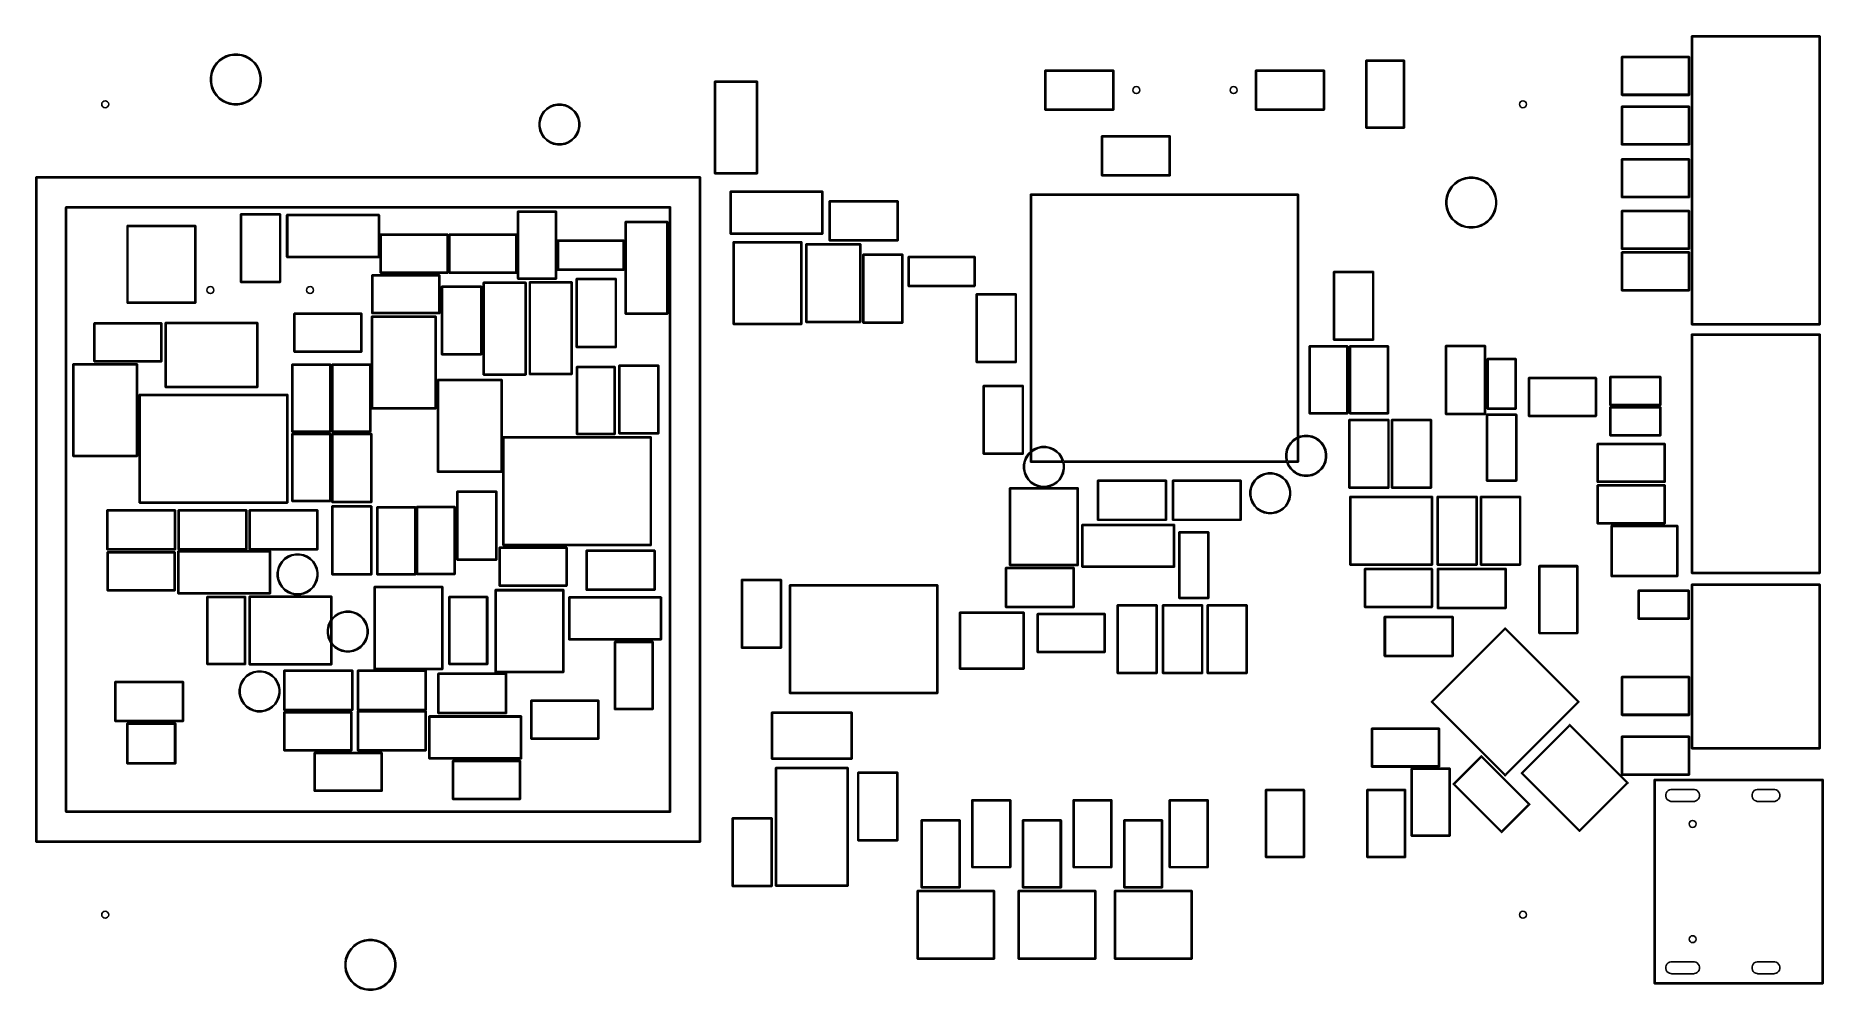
# Model space of a CAD drawing. Extents: x 3.95 to 7.48, y -4.85 to -2.96.
import ezdxf

# ---------------------------------------------------------------- set-up
doc = ezdxf.new("R2010")
doc.units = 0
doc.header["$MEASUREMENT"] = 0
doc.layers.add('BLACK', color=7, linetype='CONTINUOUS')

msp = doc.modelspace()

# ---------------------------------------------------------------- linework, layer by layer
at = {"layer": 'BLACK', "linetype": 'CONTINUOUS'}
for p, q in [((7.2217, -2.9633), (7.2218, -2.9629)), ((7.2217, -3.5318), (7.2217, -2.9633)), ((7.2218, -2.9629), (7.2223, -2.9624)), ((7.2223, -2.9624), (7.2227, -2.9623)), ((7.2227, -2.9623), (7.4747, -2.9623)), ((7.2237, -2.9642), (7.2237, -3.5308)), ((7.4737, -2.9642), (7.2237, -2.9642)), ((7.4737, -3.5308), (7.4737, -2.9642)), ((7.4747, -2.9623), (7.475, -2.9624)), ((7.475, -2.9624), (7.4756, -2.9629)), ((7.4756, -2.9629), (7.4756, -2.9633)), ((7.4756, -2.9633), (7.4756, -3.5318)), ((4.3275, -3.0021), (4.335, -2.9997)), ((4.335, -2.9997), (4.3427, -2.9985)), ((4.3429, -3.0003), (4.3354, -3.0015)), ((4.3427, -2.9985), (4.3506, -2.9985)), ((4.3505, -3.0003), (4.3429, -3.0003)), ((4.358, -3.0015), (4.3505, -3.0003)), ((4.3506, -2.9985), (4.3584, -2.9997)), ((4.3584, -2.9997), (4.3659, -3.0021)), ((4.2979, -3.0368), (4.3003, -3.0293)), ((4.302, -3.03), (4.2996, -3.0372)), ((4.3003, -3.0293), (4.3039, -3.0223)), ((4.3054, -3.0232), (4.302, -3.03)), ((4.3039, -3.0223), (4.3085, -3.0159)), ((4.3099, -3.0171), (4.3054, -3.0232)), ((4.3085, -3.0159), (4.3141, -3.0103)), ((4.3153, -3.0117), (4.3099, -3.0171)), ((4.3141, -3.0103), (4.3204, -3.0057)), ((4.3214, -3.0073), (4.3153, -3.0117)), ((4.3204, -3.0057), (4.3275, -3.0021)), ((4.3282, -3.0038), (4.3214, -3.0073)), ((4.3354, -3.0015), (4.3282, -3.0038)), ((4.3652, -3.0038), (4.358, -3.0015)), ((4.372, -3.0073), (4.3652, -3.0038)), ((4.3659, -3.0021), (4.3729, -3.0057)), ((4.3781, -3.0117), (4.372, -3.0073)), ((4.3729, -3.0057), (4.3793, -3.0103)), ((4.3835, -3.0171), (4.3781, -3.0117)), ((4.3793, -3.0103), (4.3848, -3.0159)), ((4.3879, -3.0232), (4.3835, -3.0171)), ((4.3848, -3.0159), (4.3895, -3.0223)), ((4.3914, -3.03), (4.3879, -3.0232)), ((4.3895, -3.0223), (4.3931, -3.0293)), ((4.3937, -3.0372), (4.3914, -3.03)), ((4.3931, -3.0293), (4.3955, -3.0368)), ((5.9448, -3.0306), (5.9454, -3.03)), ((5.9448, -3.0309), (5.9448, -3.0306)), ((5.9448, -3.1081), (5.9448, -3.0309)), ((5.9454, -3.03), (5.9457, -3.0299)), ((5.9457, -3.0299), (6.0796, -3.0299)), ((5.9467, -3.0319), (5.9467, -3.1071)), ((6.0786, -3.0319), (5.9467, -3.0319)), ((6.0786, -3.1071), (6.0786, -3.0319)), ((6.0796, -3.0299), (6.08, -3.03)), ((6.08, -3.03), (6.0805, -3.0306)), ((6.0805, -3.0306), (6.0806, -3.0309)), ((6.0806, -3.0309), (6.0806, -3.1081)), ((6.3608, -3.0306), (6.3614, -3.03)), ((6.3608, -3.0309), (6.3608, -3.0306)), ((6.3608, -3.1081), (6.3608, -3.0309)), ((6.3614, -3.03), (6.3617, -3.0299)), ((6.3617, -3.0299), (6.4956, -3.0299)), ((6.3627, -3.0319), (6.3627, -3.1071)), ((6.4946, -3.0319), (6.3627, -3.0319)), ((6.4946, -3.1071), (6.4946, -3.0319)), ((6.4956, -3.0299), (6.496, -3.03)), ((6.496, -3.03), (6.4965, -3.0306)), ((6.4965, -3.0306), (6.4966, -3.0309)), ((6.4966, -3.0309), (6.4966, -3.1081)), ((6.5783, -3.0114), (6.5784, -3.011)), ((6.5783, -3.1437), (6.5783, -3.0114)), ((6.5784, -3.011), (6.5789, -3.0105)), ((6.5789, -3.0105), (6.5793, -3.0104)), ((6.5793, -3.0104), (6.6541, -3.0104)), ((6.5803, -3.0124), (6.5803, -3.1427)), ((6.6531, -3.0124), (6.5803, -3.0124)), ((6.6531, -3.1427), (6.6531, -3.0124)), ((6.6541, -3.0104), (6.6545, -3.0105)), ((6.6545, -3.0105), (6.655, -3.011)), ((6.655, -3.011), (6.6551, -3.0114)), ((6.6551, -3.0114), (6.6551, -3.1437)), ((7.0835, -3.0041), (7.0836, -3.0037)), ((7.0835, -3.0789), (7.0835, -3.0041)), ((7.0836, -3.0037), (7.0842, -3.0032)), ((7.0842, -3.0032), (7.0845, -3.0031)), ((7.0845, -3.0031), (7.2168, -3.0031)), ((7.0855, -3.0051), (7.0855, -3.0779)), ((7.2158, -3.0051), (7.0855, -3.0051)), ((7.2158, -3.0779), (7.2158, -3.0051)), ((7.2168, -3.0031), (7.2172, -3.0032)), ((7.2172, -3.0032), (7.2177, -3.0037)), ((7.2177, -3.0037), (7.2178, -3.0041)), ((7.2178, -3.0041), (7.2178, -3.0789)), ((4.2966, -3.0446), (4.2979, -3.0368)), ((4.2966, -3.0447), (4.2966, -3.0446)), ((4.2966, -3.0525), (4.2966, -3.0447)), ((4.2979, -3.0602), (4.2966, -3.0525)), ((4.3003, -3.0677), (4.2979, -3.0602)), ((4.2996, -3.0372), (4.2984, -3.0447)), ((4.2984, -3.0447), (4.2984, -3.0523)), ((4.2984, -3.0523), (4.2996, -3.0598)), ((4.2996, -3.0598), (4.302, -3.067)), ((4.3039, -3.0747), (4.3003, -3.0677)), ((4.302, -3.067), (4.3054, -3.0738)), ((4.3879, -3.0738), (4.3914, -3.067)), ((4.3931, -3.0677), (4.3895, -3.0747)), ((4.3914, -3.067), (4.3937, -3.0598)), ((4.3955, -3.0602), (4.3931, -3.0677)), ((4.3949, -3.0447), (4.3937, -3.0372)), ((4.3937, -3.0598), (4.3949, -3.0523)), ((4.3949, -3.0523), (4.3949, -3.0447)), ((4.3955, -3.0368), (4.3967, -3.0446)), ((4.3967, -3.0525), (4.3955, -3.0602)), ((4.3967, -3.0446), (4.3967, -3.0525)), ((5.2924, -3.0526), (5.293, -3.0521)), ((5.2924, -3.053), (5.2924, -3.0526)), ((5.2924, -3.2341), (5.2924, -3.053)), ((5.293, -3.0521), (5.2933, -3.052)), ((5.2933, -3.052), (5.376, -3.052)), ((5.2943, -3.0539), (5.2943, -3.2331)), ((5.375, -3.0539), (5.2943, -3.0539)), ((5.375, -3.2331), (5.375, -3.0539)), ((5.376, -3.052), (5.3764, -3.0521)), ((5.3764, -3.0521), (5.3769, -3.0526)), ((5.3769, -3.0526), (5.377, -3.053)), ((5.377, -3.053), (5.377, -3.2341)), ((4.3085, -3.0811), (4.3039, -3.0747)), ((4.3054, -3.0738), (4.3099, -3.0799)), ((4.3141, -3.0867), (4.3085, -3.0811)), ((4.3099, -3.0799), (4.3153, -3.0853)), ((4.3204, -3.0913), (4.3141, -3.0867)), ((4.3153, -3.0853), (4.3214, -3.0898)), ((4.3275, -3.0949), (4.3204, -3.0913)), ((4.3214, -3.0898), (4.3282, -3.0932)), ((4.335, -3.0973), (4.3275, -3.0949)), ((4.3282, -3.0932), (4.3354, -3.0956)), ((4.3427, -3.0986), (4.335, -3.0973)), ((4.3354, -3.0956), (4.3429, -3.0967)), ((4.3506, -3.0986), (4.3427, -3.0986)), ((4.3429, -3.0967), (4.3505, -3.0967)), ((4.3505, -3.0967), (4.358, -3.0956)), ((4.3584, -3.0973), (4.3506, -3.0986)), ((4.358, -3.0956), (4.3652, -3.0932)), ((4.3659, -3.0949), (4.3584, -3.0973)), ((4.3652, -3.0932), (4.372, -3.0898)), ((4.3729, -3.0913), (4.3659, -3.0949)), ((4.372, -3.0898), (4.3781, -3.0853)), ((4.3793, -3.0867), (4.3729, -3.0913)), ((4.3781, -3.0853), (4.3835, -3.0799)), ((4.3848, -3.0811), (4.3793, -3.0867)), ((4.3835, -3.0799), (4.3879, -3.0738)), ((4.3895, -3.0747), (4.3848, -3.0811)), ((4.9545, -3.1119), (4.9601, -3.1063)), ((4.9601, -3.1063), (4.9667, -3.1019)), ((4.9675, -3.1035), (4.9612, -3.1077)), ((4.9667, -3.1019), (4.974, -3.0989)), ((4.9745, -3.1006), (4.9675, -3.1035)), ((4.974, -3.0989), (4.9817, -3.0974)), ((4.9819, -3.0991), (4.9745, -3.1006)), ((4.9817, -3.0974), (4.9896, -3.0974)), ((4.9895, -3.0991), (4.9819, -3.0991)), ((4.9969, -3.1006), (4.9895, -3.0991)), ((4.9896, -3.0974), (4.9974, -3.0989)), ((5.0039, -3.1035), (4.9969, -3.1006)), ((4.9974, -3.0989), (5.0047, -3.1019)), ((5.0101, -3.1077), (5.0039, -3.1035)), ((5.0047, -3.1019), (5.0113, -3.1063)), ((5.0113, -3.1063), (5.0169, -3.1119)), ((7.0836, -3.0793), (7.0835, -3.0789)), ((7.0835, -3.1021), (7.0836, -3.1017)), ((7.0835, -3.1769), (7.0835, -3.1021)), ((7.0842, -3.0798), (7.0836, -3.0793)), ((7.0836, -3.1017), (7.0842, -3.1012)), ((7.0845, -3.0799), (7.0842, -3.0798)), ((7.0842, -3.1012), (7.0845, -3.1011)), ((7.2168, -3.0799), (7.0845, -3.0799)), ((7.0845, -3.1011), (7.2168, -3.1011)), ((7.0855, -3.0779), (7.2158, -3.0779)), ((7.0855, -3.1031), (7.0855, -3.1759)), ((7.2158, -3.1031), (7.0855, -3.1031)), ((7.2158, -3.1759), (7.2158, -3.1031)), ((7.2172, -3.0798), (7.2168, -3.0799)), ((7.2168, -3.1011), (7.2172, -3.1012)), ((7.2177, -3.0793), (7.2172, -3.0798)), ((7.2172, -3.1012), (7.2177, -3.1017)), ((7.2178, -3.0789), (7.2177, -3.0793)), ((7.2177, -3.1017), (7.2178, -3.1021)), ((7.2178, -3.1021), (7.2178, -3.1769)), ((4.9455, -3.1336), (4.9471, -3.1258)), ((4.9455, -3.1337), (4.9455, -3.1336)), ((4.9455, -3.1415), (4.9455, -3.1337)), ((4.9471, -3.1492), (4.9455, -3.1415)), ((4.9471, -3.1258), (4.9501, -3.1185)), ((4.9488, -3.1263), (4.9473, -3.1337)), ((4.9473, -3.1337), (4.9473, -3.1413)), ((4.9473, -3.1413), (4.9488, -3.1487)), ((4.9517, -3.1193), (4.9488, -3.1263)), ((4.9501, -3.1185), (4.9545, -3.1119)), ((4.9559, -3.113), (4.9517, -3.1193)), ((4.9612, -3.1077), (4.9559, -3.113)), ((5.0155, -3.113), (5.0101, -3.1077)), ((5.0197, -3.1193), (5.0155, -3.113)), ((5.0169, -3.1119), (5.0213, -3.1185)), ((5.0226, -3.1263), (5.0197, -3.1193)), ((5.0213, -3.1185), (5.0243, -3.1258)), ((5.0241, -3.1337), (5.0226, -3.1263)), ((5.0226, -3.1487), (5.0241, -3.1413)), ((5.0241, -3.1413), (5.0241, -3.1337)), ((5.0243, -3.1258), (5.0258, -3.1336)), ((5.0258, -3.1415), (5.0243, -3.1492)), ((5.0258, -3.1336), (5.0258, -3.1415)), ((5.9448, -3.1085), (5.9448, -3.1081)), ((5.9454, -3.109), (5.9448, -3.1085)), ((5.9457, -3.1091), (5.9454, -3.109)), ((6.0796, -3.1091), (5.9457, -3.1091)), ((5.9467, -3.1071), (6.0786, -3.1071)), ((6.08, -3.109), (6.0796, -3.1091)), ((6.0805, -3.1085), (6.08, -3.109)), ((6.0806, -3.1081), (6.0805, -3.1085)), ((6.3608, -3.1085), (6.3608, -3.1081)), ((6.3614, -3.109), (6.3608, -3.1085)), ((6.3617, -3.1091), (6.3614, -3.109)), ((6.4956, -3.1091), (6.3617, -3.1091)), ((6.3627, -3.1071), (6.4946, -3.1071)), ((6.496, -3.109), (6.4956, -3.1091)), ((6.4965, -3.1085), (6.496, -3.109)), ((6.4966, -3.1081), (6.4965, -3.1085)), ((4.9501, -3.1565), (4.9471, -3.1492)), ((4.9488, -3.1487), (4.9517, -3.1557)), ((4.9545, -3.1631), (4.9501, -3.1565)), ((4.9517, -3.1557), (4.9559, -3.162)), ((4.9601, -3.1687), (4.9545, -3.1631)), ((4.9559, -3.162), (4.9612, -3.1673)), ((4.9667, -3.1731), (4.9601, -3.1687)), ((4.9612, -3.1673), (4.9675, -3.1715)), ((4.974, -3.1761), (4.9667, -3.1731)), ((4.9675, -3.1715), (4.9745, -3.1744)), ((4.9817, -3.1777), (4.974, -3.1761)), ((4.9745, -3.1744), (4.9819, -3.1759)), ((4.9819, -3.1759), (4.9895, -3.1759)), ((4.9895, -3.1759), (4.9969, -3.1744)), ((4.9974, -3.1761), (4.9896, -3.1777)), ((4.9969, -3.1744), (5.0039, -3.1715)), ((5.0047, -3.1731), (4.9974, -3.1761)), ((5.0039, -3.1715), (5.0101, -3.1673)), ((5.0113, -3.1687), (5.0047, -3.1731)), ((5.0101, -3.1673), (5.0155, -3.162)), ((5.0169, -3.1631), (5.0113, -3.1687)), ((5.0155, -3.162), (5.0197, -3.1557)), ((5.0213, -3.1565), (5.0169, -3.1631)), ((5.0197, -3.1557), (5.0226, -3.1487)), ((5.0243, -3.1492), (5.0213, -3.1565)), ((6.0565, -3.1604), (6.0571, -3.1599)), ((6.0565, -3.1608), (6.0565, -3.1604)), ((6.0565, -3.2379), (6.0565, -3.1608)), ((6.0571, -3.1599), (6.0574, -3.1598)), ((6.0574, -3.1598), (6.1913, -3.1598)), ((6.0584, -3.1618), (6.0584, -3.237)), ((6.1903, -3.1618), (6.0584, -3.1618)), ((6.1903, -3.237), (6.1903, -3.1618)), ((6.1913, -3.1598), (6.1917, -3.1599)), ((6.1917, -3.1599), (6.1922, -3.1604)), ((6.1922, -3.1604), (6.1923, -3.1608)), ((6.1923, -3.1608), (6.1923, -3.2379)), ((6.5784, -3.144), (6.5783, -3.1437)), ((6.5789, -3.1446), (6.5784, -3.144)), ((6.5793, -3.1446), (6.5789, -3.1446)), ((6.6541, -3.1446), (6.5793, -3.1446)), ((6.5803, -3.1427), (6.6531, -3.1427)), ((6.6545, -3.1446), (6.6541, -3.1446)), ((6.655, -3.144), (6.6545, -3.1446)), ((6.6551, -3.1437), (6.655, -3.144)), ((7.0836, -3.1773), (7.0835, -3.1769)), ((7.0855, -3.1759), (7.2158, -3.1759)), ((7.2178, -3.1769), (7.2177, -3.1773)), ((4.9896, -3.1777), (4.9817, -3.1777)), ((7.0835, -3.2061), (7.0836, -3.2057)), ((7.0835, -3.2809), (7.0835, -3.2061)), ((7.0842, -3.1778), (7.0836, -3.1773)), ((7.0836, -3.2057), (7.0842, -3.2052)), ((7.0845, -3.1779), (7.0842, -3.1778)), ((7.0842, -3.2052), (7.0845, -3.2051)), ((7.2168, -3.1779), (7.0845, -3.1779)), ((7.0845, -3.2051), (7.2168, -3.2051)), ((7.0855, -3.2071), (7.0855, -3.2799)), ((7.2158, -3.2071), (7.0855, -3.2071)), ((7.2158, -3.2799), (7.2158, -3.2071)), ((7.2172, -3.1778), (7.2168, -3.1779)), ((7.2168, -3.2051), (7.2172, -3.2052)), ((7.2177, -3.1773), (7.2172, -3.1778)), ((7.2172, -3.2052), (7.2177, -3.2057)), ((7.2177, -3.2057), (7.2178, -3.2061)), ((7.2178, -3.2061), (7.2178, -3.2809)), ((3.9515, -3.242), (3.9516, -3.2416)), ((3.9515, -4.553), (3.9515, -3.242)), ((3.9516, -3.2416), (3.9522, -3.2411)), ((3.9522, -3.2411), (3.9525, -3.241)), ((3.9525, -3.241), (5.2636, -3.241)), ((3.9535, -3.243), (3.9535, -4.552)), ((5.2626, -3.243), (3.9535, -3.243)), ((5.2626, -4.552), (5.2626, -3.243)), ((5.2636, -3.241), (5.2639, -3.2411)), ((5.2639, -3.2411), (5.2645, -3.2416)), ((5.2645, -3.2416), (5.2645, -3.242)), ((5.2645, -3.242), (5.2645, -4.553)), ((5.2924, -3.2344), (5.2924, -3.2341)), ((5.293, -3.235), (5.2924, -3.2344)), ((5.2933, -3.2351), (5.293, -3.235)), ((5.376, -3.2351), (5.2933, -3.2351)), ((5.2943, -3.2331), (5.375, -3.2331)), ((5.3764, -3.235), (5.376, -3.2351)), ((5.3769, -3.2344), (5.3764, -3.235)), ((5.377, -3.2341), (5.3769, -3.2344)), ((6.0565, -3.2383), (6.0565, -3.2379)), ((6.0571, -3.2389), (6.0565, -3.2383)), ((6.0574, -3.2389), (6.0571, -3.2389)), ((6.1913, -3.2389), (6.0574, -3.2389)), ((6.0584, -3.237), (6.1903, -3.237)), ((6.1917, -3.2389), (6.1913, -3.2389)), ((6.1922, -3.2383), (6.1917, -3.2389)), ((6.1923, -3.2379), (6.1922, -3.2383)), ((6.7604, -3.2487), (6.7675, -3.2451)), ((6.7682, -3.2468), (6.7614, -3.2503)), ((6.7675, -3.2451), (6.775, -3.2427)), ((6.7754, -3.2445), (6.7682, -3.2468)), ((6.775, -3.2427), (6.7827, -3.2415)), ((6.7829, -3.2433), (6.7754, -3.2445)), ((6.7827, -3.2415), (6.7906, -3.2415)), ((6.7905, -3.2433), (6.7829, -3.2433)), ((6.798, -3.2445), (6.7905, -3.2433)), ((6.7906, -3.2415), (6.7984, -3.2427)), ((6.8052, -3.2468), (6.798, -3.2445)), ((6.7984, -3.2427), (6.8059, -3.2451)), ((6.812, -3.2503), (6.8052, -3.2468)), ((6.8059, -3.2451), (6.8129, -3.2487)), ((5.3231, -3.2702), (5.3232, -3.2698)), ((5.3231, -3.3529), (5.3231, -3.2702)), ((5.3232, -3.2698), (5.3237, -3.2693)), ((5.3237, -3.2693), (5.3241, -3.2692)), ((5.3241, -3.2692), (5.5052, -3.2692)), ((5.3251, -3.2712), (5.3251, -3.3519)), ((5.5042, -3.2712), (5.3251, -3.2712)), ((5.5042, -3.3519), (5.5042, -3.2712)), ((5.5052, -3.2692), (5.5056, -3.2693)), ((5.5056, -3.2693), (5.5061, -3.2698)), ((5.5061, -3.2698), (5.5062, -3.2702)), ((5.5062, -3.2702), (5.5062, -3.3529)), ((5.9159, -3.2757), (5.916, -3.2754)), ((5.9159, -3.7835), (5.9159, -3.2757)), ((5.916, -3.2754), (5.9165, -3.2748)), ((5.9165, -3.2748), (5.9169, -3.2748)), ((5.9169, -3.2748), (6.4445, -3.2748)), ((5.9179, -3.2767), (5.9179, -3.7818)), ((6.4435, -3.2767), (5.9179, -3.2767)), ((6.4435, -3.7552), (6.4435, -3.2767)), ((6.4445, -3.2748), (6.4448, -3.2748)), ((6.4448, -3.2748), (6.4454, -3.2754)), ((6.4454, -3.2754), (6.4454, -3.2757)), ((6.4454, -3.2757), (6.4454, -3.7544)), ((6.7366, -3.2876), (6.7379, -3.2798)), ((6.7379, -3.2798), (6.7403, -3.2723)), ((6.7396, -3.2802), (6.7384, -3.2877)), ((6.742, -3.273), (6.7396, -3.2802)), ((6.7403, -3.2723), (6.7439, -3.2653)), ((6.7454, -3.2662), (6.742, -3.273)), ((6.7439, -3.2653), (6.7485, -3.2589)), ((6.7499, -3.2601), (6.7454, -3.2662)), ((6.7485, -3.2589), (6.7541, -3.2533)), ((6.7553, -3.2547), (6.7499, -3.2601)), ((6.7541, -3.2533), (6.7604, -3.2487)), ((6.7614, -3.2503), (6.7553, -3.2547)), ((6.8181, -3.2547), (6.812, -3.2503)), ((6.8129, -3.2487), (6.8193, -3.2533)), ((6.8235, -3.2601), (6.8181, -3.2547)), ((6.8193, -3.2533), (6.8248, -3.2589)), ((6.8279, -3.2662), (6.8235, -3.2601)), ((6.8248, -3.2589), (6.8295, -3.2653)), ((6.8314, -3.273), (6.8279, -3.2662)), ((6.8295, -3.2653), (6.8331, -3.2723)), ((6.8337, -3.2802), (6.8314, -3.273)), ((6.8331, -3.2723), (6.8355, -3.2798)), ((6.8349, -3.2877), (6.8337, -3.2802)), ((6.8355, -3.2798), (6.8367, -3.2876)), ((7.0836, -3.2813), (7.0835, -3.2809)), ((7.0842, -3.2818), (7.0836, -3.2813)), ((7.0845, -3.2819), (7.0842, -3.2818)), ((7.2168, -3.2819), (7.0845, -3.2819)), ((7.0855, -3.2799), (7.2158, -3.2799)), ((7.2172, -3.2818), (7.2168, -3.2819)), ((7.2177, -3.2813), (7.2172, -3.2818)), ((7.2178, -3.2809), (7.2177, -3.2813)), ((4.0106, -3.3011), (4.0107, -3.3007)), ((4.0106, -4.494), (4.0106, -3.3011)), ((4.0107, -3.3007), (4.0112, -3.3002)), ((4.0112, -3.3002), (4.0116, -3.3001)), ((4.0116, -3.3001), (5.2045, -3.3001)), ((4.0126, -3.302), (4.0126, -4.493)), ((5.2035, -3.302), (4.0126, -3.302)), ((4.3561, -3.3146), (4.3562, -3.3142)), ((4.3561, -3.4484), (4.3561, -3.3146)), ((4.3562, -3.3142), (4.3567, -3.3137)), ((4.3567, -3.3137), (4.3571, -3.3136)), ((4.3571, -3.3136), (4.4343, -3.3136)), ((4.3581, -3.3156), (4.3581, -3.4475)), ((4.4333, -3.3156), (4.3581, -3.3156)), ((4.4333, -3.4475), (4.4333, -3.3156)), ((4.4343, -3.3136), (4.4346, -3.3137)), ((4.4346, -3.3137), (4.4352, -3.3142)), ((4.4352, -3.3142), (4.4352, -3.3146)), ((4.4352, -3.3146), (4.4352, -3.4484)), ((4.4471, -3.3162), (4.4472, -3.3158)), ((4.4471, -3.3989), (4.4471, -3.3162)), ((4.4472, -3.3158), (4.4477, -3.3153)), ((4.4477, -3.3153), (4.4481, -3.3152)), ((4.4481, -3.3152), (4.6292, -3.3152)), ((4.4491, -3.3172), (4.4491, -3.3979)), ((4.6282, -3.3172), (4.4491, -3.3172)), ((4.6282, -3.3979), (4.6282, -3.3172)), ((4.6292, -3.3152), (4.6296, -3.3153)), ((4.6296, -3.3153), (4.6301, -3.3158)), ((4.6301, -3.3158), (4.6302, -3.3162)), ((4.6302, -3.3162), (4.6302, -3.3989)), ((4.9033, -3.3094), (4.9034, -3.309)), ((4.9033, -3.4417), (4.9033, -3.3094)), ((4.9034, -3.309), (4.9039, -3.3085)), ((4.9039, -3.3085), (4.9043, -3.3084)), ((4.9043, -3.3084), (4.9791, -3.3084)), ((4.9053, -3.3104), (4.9053, -3.4407)), ((4.9781, -3.3104), (4.9053, -3.3104)), ((4.9781, -3.4407), (4.9781, -3.3104)), ((4.9791, -3.3084), (4.9795, -3.3085)), ((4.9795, -3.3085), (4.98, -3.309)), ((4.98, -3.309), (4.9801, -3.3094)), ((4.9801, -3.3094), (4.9801, -3.4417)), ((5.2035, -4.493), (5.2035, -3.302)), ((5.2045, -3.3001), (5.2049, -3.3002)), ((5.2049, -3.3002), (5.2054, -3.3007)), ((5.2054, -3.3007), (5.2055, -3.3011)), ((5.2055, -3.3011), (5.2055, -4.494)), ((5.5188, -3.2886), (5.5194, -3.288)), ((5.5188, -3.2889), (5.5188, -3.2886)), ((5.5188, -3.3661), (5.5188, -3.2889)), ((5.5194, -3.288), (5.5197, -3.2879)), ((5.5197, -3.2879), (5.6536, -3.2879)), ((5.5207, -3.2899), (5.5207, -3.3651)), ((5.6526, -3.2899), (5.5207, -3.2899)), ((5.6526, -3.3651), (5.6526, -3.2899)), ((5.6536, -3.2879), (5.654, -3.288)), ((5.654, -3.288), (5.6545, -3.2886)), ((5.6545, -3.2886), (5.6546, -3.2889)), ((5.6546, -3.2889), (5.6546, -3.3661)), ((6.7366, -3.2877), (6.7366, -3.2876)), ((6.7366, -3.2955), (6.7366, -3.2877)), ((6.7379, -3.3032), (6.7366, -3.2955)), ((6.7403, -3.3107), (6.7379, -3.3032)), ((6.7384, -3.2877), (6.7384, -3.2953)), ((6.7384, -3.2953), (6.7396, -3.3028)), ((6.7396, -3.3028), (6.742, -3.31)), ((6.7439, -3.3177), (6.7403, -3.3107)), ((6.742, -3.31), (6.7454, -3.3168)), ((6.7485, -3.3241), (6.7439, -3.3177)), ((6.7454, -3.3168), (6.7499, -3.3229)), ((6.8235, -3.3229), (6.8279, -3.3168)), ((6.8295, -3.3177), (6.8248, -3.3241)), ((6.8279, -3.3168), (6.8314, -3.31)), ((6.8331, -3.3107), (6.8295, -3.3177)), ((6.8314, -3.31), (6.8337, -3.3028)), ((6.8355, -3.3032), (6.8331, -3.3107)), ((6.8337, -3.3028), (6.8349, -3.2953)), ((6.8349, -3.2953), (6.8349, -3.2877)), ((6.8367, -3.2955), (6.8355, -3.3032)), ((6.8367, -3.2876), (6.8367, -3.2955)), ((7.0835, -3.3081), (7.0836, -3.3077)), ((7.0835, -3.3829), (7.0835, -3.3081)), ((7.0836, -3.3077), (7.0842, -3.3072)), ((7.0842, -3.3072), (7.0845, -3.3071)), ((7.0845, -3.3071), (7.2168, -3.3071)), ((7.0855, -3.3091), (7.0855, -3.3819)), ((7.2158, -3.3091), (7.0855, -3.3091)), ((7.2158, -3.3819), (7.2158, -3.3091)), ((7.2168, -3.3071), (7.2172, -3.3072)), ((7.2172, -3.3072), (7.2177, -3.3077)), ((7.2177, -3.3077), (7.2178, -3.3081)), ((7.2178, -3.3081), (7.2178, -3.3829)), ((4.1318, -3.3375), (4.1324, -3.337)), ((4.1318, -3.3379), (4.1318, -3.3375)), ((4.1318, -3.4891), (4.1318, -3.3379)), ((4.1324, -3.337), (4.1327, -3.3369)), ((4.1327, -3.3369), (4.2666, -3.3369)), ((4.1337, -3.3389), (4.1337, -3.4881)), ((4.2656, -3.3389), (4.1337, -3.3389)), ((4.2656, -3.4881), (4.2656, -3.3389)), ((4.2666, -3.3369), (4.267, -3.337)), ((4.267, -3.337), (4.2675, -3.3375)), ((4.2675, -3.3375), (4.2676, -3.3379)), ((4.2676, -3.3379), (4.2676, -3.4891)), ((5.1154, -3.3296), (5.116, -3.3291)), ((5.1154, -3.33), (5.1154, -3.3296)), ((5.1154, -3.5111), (5.1154, -3.33)), ((5.116, -3.3291), (5.1163, -3.329)), ((5.1163, -3.329), (5.199, -3.329)), ((5.1173, -3.3309), (5.1173, -3.5101)), ((5.198, -3.3309), (5.1173, -3.3309)), ((5.198, -3.5101), (5.198, -3.3309)), ((5.199, -3.329), (5.1994, -3.3291)), ((5.1994, -3.3291), (5.1999, -3.3296)), ((5.1999, -3.3296), (5.2, -3.33)), ((5.2, -3.33), (5.2, -3.5111)), ((5.3232, -3.3532), (5.3231, -3.3529)), ((5.3237, -3.3538), (5.3232, -3.3532)), ((5.3241, -3.3538), (5.3237, -3.3538)), ((5.3251, -3.3519), (5.5042, -3.3519)), ((5.5056, -3.3538), (5.5052, -3.3538)), ((5.5061, -3.3532), (5.5056, -3.3538)), ((5.5062, -3.3529), (5.5061, -3.3532)), ((6.7541, -3.3297), (6.7485, -3.3241)), ((6.7499, -3.3229), (6.7553, -3.3283)), ((6.7604, -3.3343), (6.7541, -3.3297)), ((6.7553, -3.3283), (6.7614, -3.3328)), ((6.7675, -3.3379), (6.7604, -3.3343)), ((6.7614, -3.3328), (6.7682, -3.3362)), ((6.775, -3.3403), (6.7675, -3.3379)), ((6.7682, -3.3362), (6.7754, -3.3386)), ((6.7827, -3.3416), (6.775, -3.3403)), ((6.7754, -3.3386), (6.7829, -3.3397)), ((6.7906, -3.3416), (6.7827, -3.3416)), ((6.7829, -3.3397), (6.7905, -3.3397)), ((6.7905, -3.3397), (6.798, -3.3386)), ((6.7984, -3.3403), (6.7906, -3.3416)), ((6.798, -3.3386), (6.8052, -3.3362)), ((6.8059, -3.3379), (6.7984, -3.3403)), ((6.8052, -3.3362), (6.812, -3.3328)), ((6.8129, -3.3343), (6.8059, -3.3379)), ((6.812, -3.3328), (6.8181, -3.3283)), ((6.8193, -3.3297), (6.8129, -3.3343)), ((6.8181, -3.3283), (6.8235, -3.3229)), ((6.8248, -3.3241), (6.8193, -3.3297)), ((4.6315, -3.3551), (4.6316, -3.3547)), ((4.6315, -3.4299), (4.6315, -3.3551)), ((4.6316, -3.3547), (4.6322, -3.3542)), ((4.6322, -3.3542), (4.6325, -3.3541)), ((4.6325, -3.3541), (4.7648, -3.3541)), ((4.6335, -3.3561), (4.6335, -3.4289)), ((4.7638, -3.3561), (4.6335, -3.3561)), ((4.7638, -3.4289), (4.7638, -3.3561)), ((4.7648, -3.3541), (4.7652, -3.3542)), ((4.7652, -3.3542), (4.7657, -3.3547)), ((4.7657, -3.3547), (4.7658, -3.3551)), ((4.7658, -3.3551), (4.7658, -3.4299)), ((4.7675, -3.3551), (4.7676, -3.3547)), ((4.7675, -3.4299), (4.7675, -3.3551)), ((4.7676, -3.3547), (4.7682, -3.3542)), ((4.7682, -3.3542), (4.7685, -3.3541)), ((4.7685, -3.3541), (4.9008, -3.3541)), ((4.7695, -3.3561), (4.7695, -3.4289)), ((4.8998, -3.3561), (4.7695, -3.3561)), ((4.8998, -3.4289), (4.8998, -3.3561)), ((4.9008, -3.3541), (4.9012, -3.3542)), ((4.9012, -3.3542), (4.9017, -3.3547)), ((4.9017, -3.3547), (4.9018, -3.3551)), ((4.9018, -3.3551), (4.9018, -3.4299)), ((4.9817, -3.3668), (4.9818, -3.3664)), ((4.9817, -3.4243), (4.9817, -3.3668)), ((4.9818, -3.3664), (4.9823, -3.3659)), ((4.9823, -3.3659), (4.9827, -3.3658)), ((4.9827, -3.3658), (5.1126, -3.3658)), ((4.9837, -3.3678), (4.9837, -3.4233)), ((5.1117, -3.3678), (4.9837, -3.3678)), ((5.1117, -3.4233), (5.1117, -3.3678)), ((5.1126, -3.3658), (5.113, -3.3659)), ((5.113, -3.3659), (5.1135, -3.3664)), ((5.1135, -3.3664), (5.1136, -3.3668)), ((5.1136, -3.3668), (5.1136, -3.4243)), ((5.5052, -3.3538), (5.3241, -3.3538)), ((5.3288, -3.3694), (5.3294, -3.3689)), ((5.3288, -3.3698), (5.3288, -3.3694)), ((5.3288, -3.5312), (5.3288, -3.3698)), ((5.3294, -3.3689), (5.3297, -3.3688)), ((5.3297, -3.3688), (5.4636, -3.3688)), ((5.3307, -3.3708), (5.3307, -3.5302)), ((5.4626, -3.3708), (5.3307, -3.3708)), ((5.4626, -3.5302), (5.4626, -3.3708)), ((5.4636, -3.3688), (5.464, -3.3689)), ((5.464, -3.3689), (5.4645, -3.3694)), ((5.4645, -3.3694), (5.4646, -3.3698)), ((5.4646, -3.3698), (5.4646, -3.5312)), ((5.4725, -3.3737), (5.4726, -3.3734)), ((5.4725, -3.5273), (5.4725, -3.3737)), ((5.4726, -3.3734), (5.4731, -3.3728)), ((5.4731, -3.3728), (5.4735, -3.3728)), ((5.4735, -3.3728), (5.5798, -3.3728)), ((5.4745, -3.3747), (5.4745, -3.5263)), ((5.5788, -3.3747), (5.4745, -3.3747)), ((5.5188, -3.3665), (5.5188, -3.3661)), ((5.5194, -3.367), (5.5188, -3.3665)), ((5.5197, -3.3671), (5.5194, -3.367)), ((5.6536, -3.3671), (5.5197, -3.3671)), ((5.5207, -3.3651), (5.6526, -3.3651)), ((5.5788, -3.5263), (5.5788, -3.3747)), ((5.5798, -3.3728), (5.5802, -3.3728)), ((5.5802, -3.3728), (5.5807, -3.3734)), ((5.5807, -3.3734), (5.5808, -3.3737)), ((5.5808, -3.3737), (5.5808, -3.5273)), ((5.654, -3.367), (5.6536, -3.3671)), ((5.6545, -3.3665), (5.654, -3.367)), ((5.6546, -3.3661), (5.6545, -3.3665)), ((7.0836, -3.3833), (7.0835, -3.3829)), ((7.0842, -3.3838), (7.0836, -3.3833)), ((7.0845, -3.3839), (7.0842, -3.3838)), ((7.2168, -3.3839), (7.0845, -3.3839)), ((7.0855, -3.3819), (7.2158, -3.3819)), ((7.2172, -3.3838), (7.2168, -3.3839)), ((7.2177, -3.3833), (7.2172, -3.3838)), ((7.2178, -3.3829), (7.2177, -3.3833)), ((4.4472, -3.3992), (4.4471, -3.3989)), ((4.4477, -3.3998), (4.4472, -3.3992)), ((4.4481, -3.3998), (4.4477, -3.3998)), ((4.6292, -3.3998), (4.4481, -3.3998)), ((4.4491, -3.3979), (4.6282, -3.3979)), ((4.6296, -3.3998), (4.6292, -3.3998)), ((4.6301, -3.3992), (4.6296, -3.3998)), ((4.6302, -3.3989), (4.6301, -3.3992)), ((4.9818, -3.4246), (4.9817, -3.4243)), ((4.9837, -3.4233), (5.1117, -3.4233)), ((5.1136, -3.4243), (5.1135, -3.4246)), ((5.5851, -3.3946), (5.5852, -3.3942)), ((5.5851, -3.5284), (5.5851, -3.3946)), ((5.5852, -3.3942), (5.5857, -3.3937)), ((5.5857, -3.3937), (5.5861, -3.3936)), ((5.5861, -3.3936), (5.6633, -3.3936)), ((5.5871, -3.3956), (5.5871, -3.5275)), ((5.6623, -3.3956), (5.5871, -3.3956)), ((5.6623, -3.5275), (5.6623, -3.3956)), ((5.6633, -3.3936), (5.6636, -3.3937)), ((5.6636, -3.3937), (5.6642, -3.3942)), ((5.6642, -3.3942), (5.6642, -3.3946)), ((5.6642, -3.3946), (5.6642, -3.5284)), ((5.6747, -3.3988), (5.6748, -3.3984)), ((5.6747, -3.4563), (5.6747, -3.3988)), ((5.6748, -3.3984), (5.6753, -3.3979)), ((5.6753, -3.3979), (5.6757, -3.3978)), ((5.6757, -3.3978), (5.8056, -3.3978)), ((5.6767, -3.3998), (5.6767, -3.4553)), ((5.8047, -3.3998), (5.6767, -3.3998)), ((5.8047, -3.4553), (5.8047, -3.3998)), ((5.8056, -3.3978), (5.806, -3.3979)), ((5.806, -3.3979), (5.8065, -3.3984)), ((5.8065, -3.3984), (5.8066, -3.3988)), ((5.8066, -3.3988), (5.8066, -3.4563)), ((7.0835, -3.3901), (7.0836, -3.3897)), ((7.0835, -3.4649), (7.0835, -3.3901)), ((7.0836, -3.3897), (7.0842, -3.3892)), ((7.0842, -3.3892), (7.0845, -3.3891)), ((7.0845, -3.3891), (7.2168, -3.3891)), ((7.0855, -3.3911), (7.0855, -3.4639)), ((7.2158, -3.3911), (7.0855, -3.3911)), ((7.2158, -3.4639), (7.2158, -3.3911)), ((7.2168, -3.3891), (7.2172, -3.3892)), ((7.2172, -3.3892), (7.2177, -3.3897)), ((7.2177, -3.3897), (7.2178, -3.3901)), ((7.2178, -3.3901), (7.2178, -3.4649)), ((4.3562, -3.4488), (4.3561, -3.4484)), ((4.3567, -3.4494), (4.3562, -3.4488)), ((4.3571, -3.4494), (4.3567, -3.4494)), ((4.4343, -3.4494), (4.3571, -3.4494)), ((4.3581, -3.4475), (4.4333, -3.4475)), ((4.4346, -3.4494), (4.4343, -3.4494)), ((4.4352, -3.4488), (4.4346, -3.4494)), ((4.4352, -3.4484), (4.4352, -3.4488)), ((4.6155, -3.4351), (4.6156, -3.4347)), ((4.6155, -3.5099), (4.6155, -3.4351)), ((4.6156, -3.4347), (4.6162, -3.4342)), ((4.6162, -3.4342), (4.6165, -3.4341)), ((4.6165, -3.4341), (4.7488, -3.4341)), ((4.6175, -3.4361), (4.6175, -3.5089)), ((4.7478, -3.4361), (4.6175, -3.4361)), ((4.6316, -3.4303), (4.6315, -3.4299)), ((4.6322, -3.4308), (4.6316, -3.4303)), ((4.6325, -3.4309), (4.6322, -3.4308)), ((4.7648, -3.4309), (4.6325, -3.4309)), ((4.6335, -3.4289), (4.7638, -3.4289)), ((4.7478, -3.5089), (4.7478, -3.4361)), ((4.7488, -3.4341), (4.7492, -3.4342)), ((4.7492, -3.4342), (4.7497, -3.4347)), ((4.7497, -3.4347), (4.7498, -3.4351)), ((4.7498, -3.4351), (4.7498, -3.5099)), ((4.7531, -3.4576), (4.7532, -3.4572)), ((4.7531, -3.5914), (4.7531, -3.4576)), ((4.7532, -3.4572), (4.7537, -3.4567)), ((4.7537, -3.4567), (4.7541, -3.4566)), ((4.7541, -3.4566), (4.8313, -3.4566)), ((4.7551, -3.4586), (4.7551, -3.5905)), ((4.8303, -3.4586), (4.7551, -3.4586)), ((4.7652, -3.4308), (4.7648, -3.4309)), ((4.7657, -3.4303), (4.7652, -3.4308)), ((4.7658, -3.4299), (4.7657, -3.4303)), ((4.7676, -3.4303), (4.7675, -3.4299)), ((4.7682, -3.4308), (4.7676, -3.4303)), ((4.7685, -3.4309), (4.7682, -3.4308)), ((4.9008, -3.4309), (4.7685, -3.4309)), ((4.7695, -3.4289), (4.8998, -3.4289)), ((4.8303, -3.5905), (4.8303, -3.4586)), ((4.8313, -3.4566), (4.8316, -3.4567)), ((4.8316, -3.4567), (4.8322, -3.4572)), ((4.8322, -3.4572), (4.8322, -3.4576)), ((4.8322, -3.4576), (4.8322, -3.5914)), ((4.8354, -3.4496), (4.836, -3.4491)), ((4.8354, -3.45), (4.8354, -3.4496)), ((4.8354, -3.6311), (4.8354, -3.45)), ((4.836, -3.4491), (4.8363, -3.449)), ((4.8363, -3.449), (4.919, -3.449)), ((4.8373, -3.4509), (4.8373, -3.6301)), ((4.918, -3.4509), (4.8373, -3.4509)), ((4.9012, -3.4308), (4.9008, -3.4309)), ((4.9017, -3.4303), (4.9012, -3.4308)), ((4.9018, -3.4299), (4.9017, -3.4303)), ((4.9034, -3.442), (4.9033, -3.4417)), ((4.9039, -3.4426), (4.9034, -3.442)), ((4.9043, -3.4426), (4.9039, -3.4426)), ((4.9791, -3.4426), (4.9043, -3.4426)), ((4.9053, -3.4407), (4.9781, -3.4407)), ((4.918, -3.6301), (4.918, -3.4509)), ((4.919, -3.449), (4.9194, -3.4491)), ((4.9194, -3.4491), (4.9199, -3.4496)), ((4.9199, -3.4496), (4.92, -3.45)), ((4.92, -3.45), (4.92, -3.6311)), ((4.9264, -3.4486), (4.927, -3.4481)), ((4.9264, -3.449), (4.9264, -3.4486)), ((4.9264, -3.6301), (4.9264, -3.449)), ((4.927, -3.4481), (4.9273, -3.448)), ((4.9273, -3.448), (5.01, -3.448)), ((4.9283, -3.4499), (4.9283, -3.6291)), ((5.009, -3.4499), (4.9283, -3.4499)), ((4.9795, -3.4426), (4.9791, -3.4426)), ((4.98, -3.442), (4.9795, -3.4426)), ((4.9801, -3.4417), (4.98, -3.442)), ((4.9823, -3.4252), (4.9818, -3.4246)), ((4.9827, -3.4252), (4.9823, -3.4252)), ((5.1126, -3.4252), (4.9827, -3.4252)), ((5.009, -3.6291), (5.009, -3.4499)), ((5.01, -3.448), (5.0104, -3.4481)), ((5.0104, -3.4481), (5.0109, -3.4486)), ((5.0109, -3.4486), (5.011, -3.449)), ((5.011, -3.449), (5.011, -3.6301)), ((5.0191, -3.4426), (5.0192, -3.4423)), ((5.0191, -3.5765), (5.0191, -3.4426)), ((5.0192, -3.4423), (5.0197, -3.4417)), ((5.0197, -3.4417), (5.0201, -3.4417)), ((5.0201, -3.4417), (5.0973, -3.4417)), ((5.0211, -3.4436), (5.0211, -3.5755)), ((5.0963, -3.4436), (5.0211, -3.4436)), ((5.0963, -3.5755), (5.0963, -3.4436)), ((5.0973, -3.4417), (5.0976, -3.4417)), ((5.0976, -3.4417), (5.0982, -3.4423)), ((5.0982, -3.4423), (5.0982, -3.4426)), ((5.0982, -3.4426), (5.0982, -3.5765)), ((5.113, -3.4252), (5.1126, -3.4252)), ((5.1135, -3.4246), (5.113, -3.4252)), ((5.6748, -3.4566), (5.6747, -3.4563)), ((5.6753, -3.4572), (5.6748, -3.4566)), ((5.6757, -3.4572), (5.6753, -3.4572)), ((5.8056, -3.4572), (5.6757, -3.4572)), ((5.6767, -3.4553), (5.8047, -3.4553)), ((5.806, -3.4572), (5.8056, -3.4572)), ((5.8065, -3.4566), (5.806, -3.4572)), ((5.8066, -3.4563), (5.8065, -3.4566)), ((6.5148, -3.4284), (6.5149, -3.4281)), ((6.5148, -3.5623), (6.5148, -3.4284)), ((6.5149, -3.4281), (6.5154, -3.4275)), ((6.5154, -3.4275), (6.5158, -3.4274)), ((6.5158, -3.4274), (6.593, -3.4274)), ((6.5168, -3.4294), (6.5168, -3.5613)), ((6.592, -3.4294), (6.5168, -3.4294)), ((6.592, -3.5613), (6.592, -3.4294)), ((6.593, -3.4274), (6.5933, -3.4275)), ((6.5933, -3.4275), (6.5939, -3.4281)), ((6.5939, -3.4281), (6.5939, -3.4284)), ((6.5939, -3.4284), (6.5939, -3.5623)), ((4.1318, -3.4895), (4.1318, -3.4891)), ((4.1324, -3.49), (4.1318, -3.4895)), ((4.1327, -3.4901), (4.1324, -3.49)), ((4.2666, -3.4901), (4.1327, -3.4901)), ((4.1337, -3.4881), (4.2656, -3.4881)), ((4.267, -3.49), (4.2666, -3.4901)), ((4.2675, -3.4895), (4.267, -3.49)), ((4.2676, -3.4891), (4.2675, -3.4895)), ((5.8091, -3.4726), (5.8092, -3.4722)), ((5.8091, -3.6064), (5.8091, -3.4726)), ((5.8092, -3.4722), (5.8097, -3.4717)), ((5.8097, -3.4717), (5.8101, -3.4716)), ((5.8101, -3.4716), (5.8873, -3.4716)), ((5.8111, -3.4736), (5.8111, -3.6055)), ((5.8863, -3.4736), (5.8111, -3.4736)), ((5.8863, -3.6055), (5.8863, -3.4736)), ((5.8873, -3.4716), (5.8876, -3.4717)), ((5.8876, -3.4717), (5.8882, -3.4722)), ((5.8882, -3.4722), (5.8882, -3.4726)), ((5.8882, -3.4726), (5.8882, -3.6064)), ((7.0836, -3.4653), (7.0835, -3.4649)), ((7.0842, -3.4658), (7.0836, -3.4653)), ((7.0845, -3.4659), (7.0842, -3.4658)), ((7.2168, -3.4659), (7.0845, -3.4659)), ((7.0855, -3.4639), (7.2158, -3.4639)), ((7.2172, -3.4658), (7.2168, -3.4659)), ((7.2177, -3.4653), (7.2172, -3.4658)), ((7.2178, -3.4649), (7.2177, -3.4653)), ((4.0665, -3.5301), (4.0666, -3.5297)), ((4.0665, -3.6049), (4.0665, -3.5301)), ((4.0666, -3.5297), (4.0672, -3.5292)), ((4.0672, -3.5292), (4.0675, -3.5291)), ((4.0675, -3.5291), (4.1998, -3.5291)), ((4.1998, -3.5291), (4.2002, -3.5292)), ((4.2002, -3.5292), (4.2007, -3.5297)), ((4.2007, -3.5297), (4.2008, -3.5301)), ((4.2008, -3.5301), (4.2008, -3.6049)), ((4.2071, -3.5295), (4.2072, -3.5291)), ((4.2071, -3.6555), (4.2071, -3.5295)), ((4.2072, -3.5291), (4.2077, -3.5286)), ((4.2077, -3.5286), (4.2081, -3.5285)), ((4.2081, -3.5285), (4.3892, -3.5285)), ((4.3892, -3.5285), (4.3896, -3.5286)), ((4.3896, -3.5286), (4.3901, -3.5291)), ((4.3901, -3.5291), (4.3902, -3.5295)), ((4.3902, -3.5295), (4.3902, -3.6555)), ((4.4615, -3.5111), (4.4616, -3.5107)), ((4.4615, -3.5859), (4.4615, -3.5111)), ((4.4616, -3.5107), (4.4622, -3.5102)), ((4.4622, -3.5102), (4.4625, -3.5101)), ((4.4625, -3.5101), (4.5948, -3.5101)), ((4.4635, -3.5121), (4.4635, -3.5849)), ((4.5938, -3.5121), (4.4635, -3.5121)), ((4.5938, -3.5849), (4.5938, -3.5121)), ((4.5948, -3.5101), (4.5952, -3.5102)), ((4.5952, -3.5102), (4.5957, -3.5107)), ((4.5957, -3.5107), (4.5958, -3.5111)), ((4.5958, -3.5111), (4.5958, -3.5859)), ((4.6147, -3.517), (4.6148, -3.5166)), ((4.6147, -3.6981), (4.6147, -3.517)), ((4.6148, -3.5166), (4.6153, -3.5161)), ((4.6153, -3.5161), (4.6157, -3.516)), ((4.6156, -3.5103), (4.6155, -3.5099)), ((4.6162, -3.5108), (4.6156, -3.5103)), ((4.6157, -3.516), (4.7417, -3.516)), ((4.6165, -3.5109), (4.6162, -3.5108)), ((4.7488, -3.5109), (4.6165, -3.5109)), ((4.6167, -3.5179), (4.6167, -3.6971)), ((4.7407, -3.5179), (4.6167, -3.5179)), ((4.6175, -3.5089), (4.7478, -3.5089)), ((4.7407, -3.6971), (4.7407, -3.5179)), ((4.7417, -3.516), (4.742, -3.5161)), ((4.742, -3.5161), (4.7426, -3.5166)), ((4.7426, -3.5166), (4.7427, -3.517)), ((4.7427, -3.517), (4.7427, -3.6981)), ((4.7492, -3.5108), (4.7488, -3.5109)), ((4.7497, -3.5103), (4.7492, -3.5108)), ((4.7498, -3.5099), (4.7497, -3.5103)), ((5.1154, -3.5114), (5.1154, -3.5111)), ((5.116, -3.512), (5.1154, -3.5114)), ((5.1163, -3.5121), (5.116, -3.512)), ((5.199, -3.5121), (5.1163, -3.5121)), ((5.1173, -3.5101), (5.198, -3.5101)), ((5.1994, -3.512), (5.199, -3.5121)), ((5.1999, -3.5114), (5.1994, -3.512)), ((5.2, -3.5111), (5.1999, -3.5114)), ((5.3307, -3.5302), (5.4626, -3.5302)), ((5.4726, -3.5277), (5.4725, -3.5273)), ((5.4731, -3.5282), (5.4726, -3.5277)), ((5.4735, -3.5283), (5.4731, -3.5282)), ((5.5798, -3.5283), (5.4735, -3.5283)), ((5.4745, -3.5263), (5.5788, -3.5263)), ((5.5802, -3.5282), (5.5798, -3.5283)), ((5.5807, -3.5277), (5.5802, -3.5282)), ((5.5808, -3.5273), (5.5807, -3.5277)), ((5.5852, -3.5288), (5.5851, -3.5284)), ((5.5857, -3.5294), (5.5852, -3.5288)), ((5.5861, -3.5294), (5.5857, -3.5294)), ((5.6633, -3.5294), (5.5861, -3.5294)), ((5.5871, -3.5275), (5.6623, -3.5275)), ((5.6636, -3.5294), (5.6633, -3.5294)), ((5.6642, -3.5288), (5.6636, -3.5294)), ((5.6642, -3.5284), (5.6642, -3.5288)), ((4.0685, -3.5311), (4.0685, -3.6039)), ((4.1988, -3.5311), (4.0685, -3.5311)), ((4.1988, -3.6039), (4.1988, -3.5311)), ((4.2091, -3.5305), (4.2091, -3.6545)), ((4.3882, -3.5305), (4.2091, -3.5305)), ((4.3882, -3.6545), (4.3882, -3.5305)), ((5.3288, -3.5316), (5.3288, -3.5312)), ((5.3294, -3.5321), (5.3288, -3.5316)), ((5.3297, -3.5322), (5.3294, -3.5321)), ((5.4636, -3.5322), (5.3297, -3.5322)), ((5.464, -3.5321), (5.4636, -3.5322)), ((5.4645, -3.5316), (5.464, -3.5321)), ((5.4646, -3.5312), (5.4645, -3.5316)), ((6.5149, -3.5627), (6.5148, -3.5623)), ((6.5154, -3.5632), (6.5149, -3.5627)), ((6.5158, -3.5633), (6.5154, -3.5632)), ((6.593, -3.5633), (6.5158, -3.5633)), ((6.5168, -3.5613), (6.592, -3.5613)), ((6.5933, -3.5632), (6.593, -3.5633)), ((6.5939, -3.5627), (6.5933, -3.5632)), ((6.5939, -3.5623), (6.5939, -3.5627)), ((7.2218, -3.5321), (7.2217, -3.5318)), ((7.2217, -3.5521), (7.2218, -3.5517)), ((7.2217, -4.0229), (7.2217, -3.5521)), ((7.2223, -3.5327), (7.2218, -3.5321)), ((7.2218, -3.5517), (7.2223, -3.5512)), ((7.2227, -3.5328), (7.2223, -3.5327)), ((7.2223, -3.5512), (7.2227, -3.5511)), ((7.4747, -3.5328), (7.2227, -3.5328)), ((7.2227, -3.5511), (7.4747, -3.5511)), ((7.2237, -3.5308), (7.4737, -3.5308)), ((7.2237, -3.5531), (7.2237, -4.022)), ((7.4737, -3.5531), (7.2237, -3.5531)), ((7.4737, -4.022), (7.4737, -3.5531)), ((7.475, -3.5327), (7.4747, -3.5328)), ((7.4747, -3.5511), (7.475, -3.5512)), ((7.4756, -3.5321), (7.475, -3.5327)), ((7.475, -3.5512), (7.4756, -3.5517)), ((7.4756, -3.5318), (7.4756, -3.5321)), ((7.4756, -3.5517), (7.4756, -3.5521)), ((7.4756, -3.5521), (7.4756, -4.0229)), ((4.4616, -3.5863), (4.4615, -3.5859)), ((4.4622, -3.5868), (4.4616, -3.5863)), ((4.4625, -3.5869), (4.4622, -3.5868)), ((4.5948, -3.5869), (4.4625, -3.5869)), ((4.4635, -3.5849), (4.5938, -3.5849)), ((4.5952, -3.5868), (4.5948, -3.5869)), ((4.5957, -3.5863), (4.5952, -3.5868)), ((4.5958, -3.5859), (4.5957, -3.5863)), ((4.7532, -3.5918), (4.7531, -3.5914)), ((4.7537, -3.5924), (4.7532, -3.5918)), ((4.7541, -3.5924), (4.7537, -3.5924)), ((4.8313, -3.5924), (4.7541, -3.5924)), ((4.7551, -3.5905), (4.8303, -3.5905)), ((4.8316, -3.5924), (4.8313, -3.5924)), ((4.8322, -3.5918), (4.8316, -3.5924)), ((4.8322, -3.5914), (4.8322, -3.5918)), ((5.0192, -3.5769), (5.0191, -3.5765)), ((5.0197, -3.5774), (5.0192, -3.5769)), ((5.0201, -3.5775), (5.0197, -3.5774)), ((5.0973, -3.5775), (5.0201, -3.5775)), ((5.0211, -3.5755), (5.0963, -3.5755)), ((5.0976, -3.5774), (5.0973, -3.5775)), ((5.0982, -3.5769), (5.0976, -3.5774)), ((5.0982, -3.5765), (5.0982, -3.5769)), ((6.4663, -3.5754), (6.4664, -3.575)), ((6.4663, -3.7077), (6.4663, -3.5754)), ((6.4664, -3.575), (6.4669, -3.5745)), ((6.4669, -3.5745), (6.4673, -3.5744)), ((6.4673, -3.5744), (6.5421, -3.5744)), ((6.4683, -3.5764), (6.4683, -3.7067)), ((6.5411, -3.5764), (6.4683, -3.5764)), ((6.5411, -3.7067), (6.5411, -3.5764)), ((6.5421, -3.5744), (6.5425, -3.5745)), ((6.5425, -3.5745), (6.543, -3.575)), ((6.543, -3.575), (6.5431, -3.5754)), ((6.5431, -3.5754), (6.5431, -3.7077)), ((6.5463, -3.5754), (6.5464, -3.575)), ((6.5463, -3.7077), (6.5463, -3.5754)), ((6.5464, -3.575), (6.5469, -3.5745)), ((6.5469, -3.5745), (6.5473, -3.5744)), ((6.5473, -3.5744), (6.6221, -3.5744)), ((6.5483, -3.5764), (6.5483, -3.7067)), ((6.6211, -3.5764), (6.5483, -3.5764)), ((6.6211, -3.7067), (6.6211, -3.5764)), ((6.6221, -3.5744), (6.6225, -3.5745)), ((6.6225, -3.5745), (6.623, -3.575)), ((6.623, -3.575), (6.6231, -3.5754)), ((6.6231, -3.5754), (6.6231, -3.7077)), ((6.7359, -3.5749), (6.736, -3.5745)), ((6.7359, -3.7088), (6.7359, -3.5749)), ((6.736, -3.5745), (6.7365, -3.574)), ((6.7365, -3.574), (6.7369, -3.5739)), ((6.7369, -3.5739), (6.814, -3.5739)), ((6.7378, -3.5759), (6.7378, -3.7078)), ((6.813, -3.5759), (6.7378, -3.5759)), ((6.813, -3.7078), (6.813, -3.5759)), ((6.814, -3.5739), (6.8144, -3.574)), ((6.8144, -3.574), (6.8149, -3.5745)), ((6.8149, -3.5745), (6.815, -3.5749)), ((6.815, -3.5749), (6.815, -3.7088)), ((6.8181, -3.6003), (6.8182, -3.5999)), ((6.8181, -3.6987), (6.8181, -3.6003)), ((6.8182, -3.5999), (6.8187, -3.5994)), ((6.8187, -3.5994), (6.8191, -3.5993)), ((6.8191, -3.5993), (6.8742, -3.5993)), ((6.8742, -3.5993), (6.8746, -3.5994)), ((6.8746, -3.5994), (6.8751, -3.5999)), ((6.8751, -3.5999), (6.8752, -3.6003)), ((6.8752, -3.6003), (6.8752, -3.6987)), ((4.0247, -3.611), (4.0248, -3.6106)), ((4.0247, -3.7921), (4.0247, -3.611)), ((4.0248, -3.6106), (4.0253, -3.6101)), ((4.0253, -3.6101), (4.0257, -3.61)), ((4.0257, -3.61), (4.1517, -3.61)), ((4.0267, -3.6119), (4.0267, -3.7911)), ((4.1507, -3.6119), (4.0267, -3.6119)), ((4.0666, -3.6053), (4.0665, -3.6049)), ((4.0672, -3.6058), (4.0666, -3.6053)), ((4.0675, -3.6059), (4.0672, -3.6058)), ((4.1998, -3.6059), (4.0675, -3.6059)), ((4.0685, -3.6039), (4.1988, -3.6039)), ((4.1507, -3.7911), (4.1507, -3.6119)), ((4.1517, -3.61), (4.152, -3.6101)), ((4.152, -3.6101), (4.1526, -3.6106)), ((4.1526, -3.6106), (4.1527, -3.611)), ((4.1527, -3.611), (4.1527, -3.7921)), ((4.2002, -3.6058), (4.1998, -3.6059)), ((4.2007, -3.6053), (4.2002, -3.6058)), ((4.2008, -3.6049), (4.2007, -3.6053)), ((4.4573, -3.6114), (4.4574, -3.611)), ((4.4573, -3.7437), (4.4573, -3.6114)), ((4.4574, -3.611), (4.4579, -3.6105)), ((4.4579, -3.6105), (4.4583, -3.6104)), ((4.4583, -3.6104), (4.5331, -3.6104)), ((4.4593, -3.6124), (4.4593, -3.7427)), ((4.5321, -3.6124), (4.4593, -3.6124)), ((4.5321, -3.7427), (4.5321, -3.6124)), ((4.5331, -3.6104), (4.5335, -3.6105)), ((4.5335, -3.6105), (4.534, -3.611)), ((4.534, -3.611), (4.5341, -3.6114)), ((4.5341, -3.6114), (4.5341, -3.7437)), ((4.5363, -3.6114), (4.5364, -3.611)), ((4.5363, -3.7437), (4.5363, -3.6114)), ((4.5364, -3.611), (4.5369, -3.6105)), ((4.5369, -3.6105), (4.5373, -3.6104)), ((4.5373, -3.6104), (4.6121, -3.6104)), ((4.5383, -3.6124), (4.5383, -3.7427)), ((4.6111, -3.6124), (4.5383, -3.6124)), ((4.6111, -3.7427), (4.6111, -3.6124)), ((4.6121, -3.6104), (4.6125, -3.6105)), ((4.6125, -3.6105), (4.613, -3.611)), ((4.613, -3.611), (4.6131, -3.6114)), ((4.6131, -3.6114), (4.6131, -3.7437)), ((4.8354, -3.6314), (4.8354, -3.6311)), ((4.836, -3.632), (4.8354, -3.6314)), ((4.8363, -3.6321), (4.836, -3.632)), ((4.919, -3.6321), (4.8363, -3.6321)), ((4.8373, -3.6301), (4.918, -3.6301)), ((4.9194, -3.632), (4.919, -3.6321)), ((4.9199, -3.6314), (4.9194, -3.632)), ((4.92, -3.6311), (4.9199, -3.6314)), ((4.9264, -3.6304), (4.9264, -3.6301)), ((4.927, -3.631), (4.9264, -3.6304)), ((4.9273, -3.6311), (4.927, -3.631)), ((5.01, -3.6311), (4.9273, -3.6311)), ((4.9283, -3.6291), (5.009, -3.6291)), ((5.0104, -3.631), (5.01, -3.6311)), ((5.0109, -3.6304), (5.0104, -3.631)), ((5.011, -3.6301), (5.0109, -3.6304)), ((5.0193, -3.6164), (5.0194, -3.6161)), ((5.0193, -3.7487), (5.0193, -3.6164)), ((5.0194, -3.6161), (5.0199, -3.6155)), ((5.0199, -3.6155), (5.0203, -3.6155)), ((5.0203, -3.6155), (5.0951, -3.6155)), ((5.0213, -3.6174), (5.0213, -3.7477)), ((5.0941, -3.6174), (5.0213, -3.6174)), ((5.0941, -3.7477), (5.0941, -3.6174)), ((5.0951, -3.6155), (5.0955, -3.6155)), ((5.0955, -3.6155), (5.096, -3.6161)), ((5.096, -3.6161), (5.0961, -3.6164)), ((5.0961, -3.6164), (5.0961, -3.7487)), ((5.1031, -3.6136), (5.1032, -3.6132)), ((5.1031, -3.7474), (5.1031, -3.6136)), ((5.1032, -3.6132), (5.1037, -3.6127)), ((5.1037, -3.6127), (5.1041, -3.6126)), ((5.1041, -3.6126), (5.1813, -3.6126)), ((5.1051, -3.6146), (5.1051, -3.7465)), ((5.1803, -3.6146), (5.1051, -3.6146)), ((5.1803, -3.7465), (5.1803, -3.6146)), ((5.1813, -3.6126), (5.1816, -3.6127)), ((5.1816, -3.6127), (5.1822, -3.6132)), ((5.1822, -3.6132), (5.1822, -3.6136)), ((5.1822, -3.6136), (5.1822, -3.7474)), ((5.8092, -3.6068), (5.8091, -3.6064)), ((5.8097, -3.6074), (5.8092, -3.6068)), ((5.8101, -3.6074), (5.8097, -3.6074)), ((5.8873, -3.6074), (5.8101, -3.6074)), ((5.8111, -3.6055), (5.8863, -3.6055)), ((5.8876, -3.6074), (5.8873, -3.6074)), ((5.8882, -3.6068), (5.8876, -3.6074)), ((5.8882, -3.6064), (5.8882, -3.6068)), ((6.8201, -3.6013), (6.8201, -3.6977)), ((6.8732, -3.6013), (6.8201, -3.6013)), ((6.8732, -3.6977), (6.8732, -3.6013)), ((7.0605, -3.636), (7.0606, -3.6356)), ((7.0605, -3.6911), (7.0605, -3.636)), ((7.0606, -3.6356), (7.0611, -3.635)), ((7.0611, -3.635), (7.0615, -3.635)), ((7.0615, -3.635), (7.1599, -3.635)), ((7.1599, -3.635), (7.1603, -3.635)), ((7.1603, -3.635), (7.1608, -3.6356)), ((7.1608, -3.6356), (7.1609, -3.636)), ((7.1609, -3.636), (7.1609, -3.6911)), ((4.156, -3.6712), (4.1561, -3.6708)), ((4.156, -3.8838), (4.156, -3.6712)), ((4.1561, -3.6708), (4.1566, -3.6703)), ((4.1566, -3.6703), (4.157, -3.6702)), ((4.157, -3.6702), (4.4483, -3.6702)), ((4.2072, -3.6559), (4.2071, -3.6555)), ((4.2077, -3.6564), (4.2072, -3.6559)), ((4.2081, -3.6565), (4.2077, -3.6564)), ((4.3892, -3.6565), (4.2081, -3.6565)), ((4.2091, -3.6545), (4.3882, -3.6545)), ((4.3896, -3.6564), (4.3892, -3.6565)), ((4.3901, -3.6559), (4.3896, -3.6564)), ((4.3902, -3.6555), (4.3901, -3.6559)), ((4.4483, -3.6702), (4.4487, -3.6703)), ((4.4487, -3.6703), (4.4493, -3.6708)), ((4.4493, -3.6708), (4.4493, -3.6712)), ((4.4493, -3.6712), (4.4493, -3.8838)), ((4.7447, -3.642), (4.7448, -3.6416)), ((4.7447, -3.8231), (4.7447, -3.642)), ((4.7448, -3.6416), (4.7453, -3.6411)), ((4.7453, -3.6411), (4.7457, -3.641)), ((4.7457, -3.641), (4.8717, -3.641)), ((4.7467, -3.6429), (4.7467, -3.8221)), ((4.8707, -3.6429), (4.7467, -3.6429)), ((4.8707, -3.8221), (4.8707, -3.6429)), ((4.8717, -3.641), (4.872, -3.6411)), ((4.872, -3.6411), (4.8726, -3.6416)), ((4.8726, -3.6416), (4.8727, -3.642)), ((4.8727, -3.642), (4.8727, -3.8231)), ((5.8229, -3.6537), (5.823, -3.6533)), ((5.8229, -3.7875), (5.8229, -3.6537)), ((5.823, -3.6533), (5.8235, -3.6527)), ((5.8235, -3.6527), (5.8239, -3.6527)), ((5.8239, -3.6527), (5.901, -3.6527)), ((5.8249, -3.6546), (5.8249, -3.7865)), ((5.9001, -3.6546), (5.8249, -3.6546)), ((5.9001, -3.7865), (5.9001, -3.6546)), ((5.901, -3.6527), (5.9014, -3.6527)), ((5.9014, -3.6527), (5.9019, -3.6533)), ((5.9019, -3.6533), (5.902, -3.6537)), ((5.902, -3.6537), (5.902, -3.7875)), ((6.8995, -3.6381), (6.8996, -3.6377)), ((6.8995, -3.7129), (6.8995, -3.6381)), ((6.8996, -3.6377), (6.9002, -3.6372)), ((6.9002, -3.6372), (6.9005, -3.6371)), ((6.9005, -3.6371), (7.0328, -3.6371)), ((6.9015, -3.6391), (6.9015, -3.7119)), ((7.0318, -3.6391), (6.9015, -3.6391)), ((7.0318, -3.7119), (7.0318, -3.6391)), ((7.0328, -3.6371), (7.0332, -3.6372)), ((7.0332, -3.6372), (7.0337, -3.6377)), ((7.0337, -3.6377), (7.0338, -3.6381)), ((7.0338, -3.6381), (7.0338, -3.7129)), ((7.0624, -3.6369), (7.0624, -3.6901)), ((7.1589, -3.6369), (7.0624, -3.6369)), ((7.1589, -3.6901), (7.1589, -3.6369)), ((4.158, -3.6722), (4.158, -3.8828)), ((4.4474, -3.6722), (4.158, -3.6722)), ((4.4474, -3.8828), (4.4474, -3.6722)), ((4.6148, -3.6984), (4.6147, -3.6981)), ((4.6153, -3.699), (4.6148, -3.6984)), ((4.6157, -3.6991), (4.6153, -3.699)), ((4.7417, -3.6991), (4.6157, -3.6991)), ((4.6167, -3.6971), (4.7407, -3.6971)), ((4.742, -3.699), (4.7417, -3.6991)), ((4.7426, -3.6984), (4.742, -3.699)), ((4.7427, -3.6981), (4.7426, -3.6984)), ((6.4683, -3.7067), (6.5411, -3.7067)), ((6.5483, -3.7067), (6.6211, -3.7067)), ((6.8182, -3.6991), (6.8181, -3.6987)), ((6.8187, -3.6996), (6.8182, -3.6991)), ((6.8191, -3.6997), (6.8187, -3.6996)), ((6.8742, -3.6997), (6.8191, -3.6997)), ((6.8201, -3.6977), (6.8732, -3.6977)), ((6.8746, -3.6996), (6.8742, -3.6997)), ((6.8751, -3.6991), (6.8746, -3.6996)), ((6.8752, -3.6987), (6.8751, -3.6991)), ((7.0606, -3.6915), (7.0605, -3.6911)), ((7.0605, -3.696), (7.0606, -3.6956)), ((7.0605, -3.7511), (7.0605, -3.696)), ((7.0611, -3.692), (7.0606, -3.6915)), ((7.0606, -3.6956), (7.0611, -3.695)), ((7.0615, -3.6921), (7.0611, -3.692)), ((7.0611, -3.695), (7.0615, -3.695)), ((7.1599, -3.6921), (7.0615, -3.6921)), ((7.0615, -3.695), (7.1599, -3.695)), ((7.0624, -3.6901), (7.1589, -3.6901)), ((7.0624, -3.6969), (7.0624, -3.7501)), ((7.1589, -3.6969), (7.0624, -3.6969)), ((7.1589, -3.7501), (7.1589, -3.6969)), ((7.1603, -3.692), (7.1599, -3.6921)), ((7.1599, -3.695), (7.1603, -3.695)), ((7.1608, -3.6915), (7.1603, -3.692)), ((7.1603, -3.695), (7.1608, -3.6956)), ((7.1609, -3.6911), (7.1608, -3.6915)), ((7.1608, -3.6956), (7.1609, -3.696)), ((7.1609, -3.696), (7.1609, -3.7511)), ((6.4664, -3.708), (6.4663, -3.7077)), ((6.4669, -3.7086), (6.4664, -3.708)), ((6.4673, -3.7086), (6.4669, -3.7086)), ((6.5421, -3.7086), (6.4673, -3.7086)), ((6.5425, -3.7086), (6.5421, -3.7086)), ((6.543, -3.708), (6.5425, -3.7086)), ((6.5431, -3.7077), (6.543, -3.708)), ((6.5451, -3.7206), (6.5452, -3.7202)), ((6.5451, -3.8544), (6.5451, -3.7206)), ((6.5452, -3.7202), (6.5457, -3.7197)), ((6.5457, -3.7197), (6.5461, -3.7196)), ((6.5461, -3.7196), (6.6233, -3.7196)), ((6.5464, -3.708), (6.5463, -3.7077)), ((6.5469, -3.7086), (6.5464, -3.708)), ((6.5473, -3.7086), (6.5469, -3.7086)), ((6.5471, -3.7216), (6.5471, -3.8535)), ((6.6223, -3.7216), (6.5471, -3.7216)), ((6.6221, -3.7086), (6.5473, -3.7086)), ((6.6225, -3.7086), (6.6221, -3.7086)), ((6.6223, -3.8535), (6.6223, -3.7216)), ((6.623, -3.708), (6.6225, -3.7086)), ((6.6231, -3.7077), (6.623, -3.708)), ((6.6233, -3.7196), (6.6236, -3.7197)), ((6.6236, -3.7197), (6.6242, -3.7202)), ((6.6242, -3.7202), (6.6242, -3.7206)), ((6.6242, -3.7206), (6.6242, -3.8544)), ((6.6291, -3.7206), (6.6292, -3.7202)), ((6.6291, -3.8544), (6.6291, -3.7206)), ((6.6292, -3.7202), (6.6297, -3.7197)), ((6.6297, -3.7197), (6.6301, -3.7196)), ((6.6301, -3.7196), (6.7073, -3.7196)), ((6.6311, -3.7216), (6.6311, -3.8535)), ((6.7063, -3.7216), (6.6311, -3.7216)), ((6.7063, -3.8535), (6.7063, -3.7216)), ((6.7073, -3.7196), (6.7076, -3.7197)), ((6.7076, -3.7197), (6.7082, -3.7202)), ((6.7082, -3.7202), (6.7082, -3.7206)), ((6.7082, -3.7206), (6.7082, -3.8544)), ((6.736, -3.7092), (6.7359, -3.7088)), ((6.7365, -3.7097), (6.736, -3.7092)), ((6.7369, -3.7098), (6.7365, -3.7097)), ((6.814, -3.7098), (6.7369, -3.7098)), ((6.7378, -3.7078), (6.813, -3.7078)), ((6.8144, -3.7097), (6.814, -3.7098)), ((6.8149, -3.7092), (6.8144, -3.7097)), ((6.815, -3.7088), (6.8149, -3.7092)), ((6.817, -3.7102), (6.8176, -3.7096)), ((6.817, -3.7106), (6.817, -3.7102)), ((6.817, -3.8405), (6.817, -3.7106)), ((6.8176, -3.7096), (6.8179, -3.7096)), ((6.8179, -3.7096), (6.8754, -3.7096)), ((6.8189, -3.7115), (6.8189, -3.8395)), ((6.8744, -3.7115), (6.8189, -3.7115)), ((6.8744, -3.8395), (6.8744, -3.7115)), ((6.8754, -3.7096), (6.8758, -3.7096)), ((6.8758, -3.7096), (6.8763, -3.7102)), ((6.8763, -3.7102), (6.8764, -3.7106)), ((6.8764, -3.7106), (6.8764, -3.8405)), ((6.8996, -3.7133), (6.8995, -3.7129)), ((6.9002, -3.7138), (6.8996, -3.7133)), ((6.9005, -3.7139), (6.9002, -3.7138)), ((7.0328, -3.7139), (6.9005, -3.7139)), ((6.9015, -3.7119), (7.0318, -3.7119)), ((7.0332, -3.7138), (7.0328, -3.7139)), ((7.0337, -3.7133), (7.0332, -3.7138)), ((7.0338, -3.7129), (7.0337, -3.7133)), ((4.4574, -3.744), (4.4573, -3.7437)), ((4.4573, -3.7484), (4.4574, -3.748)), ((4.4573, -3.8807), (4.4573, -3.7484)), ((4.4579, -3.7446), (4.4574, -3.744)), ((4.4574, -3.748), (4.4579, -3.7475)), ((4.4583, -3.7446), (4.4579, -3.7446)), ((4.4579, -3.7475), (4.4583, -3.7474)), ((4.5331, -3.7446), (4.4583, -3.7446)), ((4.4583, -3.7474), (4.5331, -3.7474)), ((4.4593, -3.7427), (4.5321, -3.7427)), ((4.4593, -3.7494), (4.4593, -3.8797)), ((4.5321, -3.7494), (4.4593, -3.7494)), ((4.5321, -3.8797), (4.5321, -3.7494)), ((4.5335, -3.7446), (4.5331, -3.7446)), ((4.5331, -3.7474), (4.5335, -3.7475)), ((4.534, -3.744), (4.5335, -3.7446)), ((4.5335, -3.7475), (4.534, -3.748)), ((4.5341, -3.7437), (4.534, -3.744)), ((4.534, -3.748), (4.5341, -3.7484)), ((4.5341, -3.7484), (4.5341, -3.8807)), ((4.5361, -3.7486), (4.5362, -3.7482)), ((4.5361, -3.8824), (4.5361, -3.7486)), ((4.5362, -3.7482), (4.5367, -3.7477)), ((4.5364, -3.744), (4.5363, -3.7437)), ((4.5369, -3.7446), (4.5364, -3.744)), ((4.5367, -3.7477), (4.5371, -3.7476)), ((4.5373, -3.7446), (4.5369, -3.7446)), ((4.5371, -3.7476), (4.6143, -3.7476)), ((4.6121, -3.7446), (4.5373, -3.7446)), ((4.5381, -3.7496), (4.5381, -3.8815)), ((4.6133, -3.7496), (4.5381, -3.7496)), ((4.5383, -3.7427), (4.6111, -3.7427)), ((4.6125, -3.7446), (4.6121, -3.7446)), ((4.613, -3.744), (4.6125, -3.7446)), ((4.6131, -3.7437), (4.613, -3.744)), ((4.6133, -3.8815), (4.6133, -3.7496)), ((4.6143, -3.7476), (4.6146, -3.7477)), ((4.6146, -3.7477), (4.6152, -3.7482)), ((4.6152, -3.7482), (4.6152, -3.7486)), ((4.6152, -3.7486), (4.6152, -3.8824)), ((4.874, -3.7552), (4.8741, -3.7548)), ((4.874, -3.9678), (4.874, -3.7552)), ((4.8741, -3.7548), (4.8746, -3.7543)), ((4.8746, -3.7543), (4.875, -3.7542)), ((4.875, -3.7542), (5.1663, -3.7542)), ((4.876, -3.7562), (4.876, -3.9668)), ((5.1654, -3.7562), (4.876, -3.7562)), ((5.0194, -3.7491), (5.0193, -3.7487)), ((5.0199, -3.7496), (5.0194, -3.7491)), ((5.0203, -3.7497), (5.0199, -3.7496)), ((5.0951, -3.7497), (5.0203, -3.7497)), ((5.0213, -3.7477), (5.0941, -3.7477)), ((5.0955, -3.7496), (5.0951, -3.7497)), ((5.096, -3.7491), (5.0955, -3.7496)), ((5.0961, -3.7487), (5.096, -3.7491)), ((5.1032, -3.7478), (5.1031, -3.7474)), ((5.1037, -3.7484), (5.1032, -3.7478)), ((5.1041, -3.7484), (5.1037, -3.7484)), ((5.1813, -3.7484), (5.1041, -3.7484)), ((5.1051, -3.7465), (5.1803, -3.7465)), ((5.1654, -3.9668), (5.1654, -3.7562)), ((5.1663, -3.7542), (5.1667, -3.7543)), ((5.1667, -3.7543), (5.1673, -3.7548)), ((5.1673, -3.7548), (5.1673, -3.7552)), ((5.1673, -3.7552), (5.1673, -3.9678)), ((5.1816, -3.7484), (5.1813, -3.7484)), ((5.1822, -3.7478), (5.1816, -3.7484)), ((5.1822, -3.7474), (5.1822, -3.7478)), ((5.9237, -3.7779), (5.931, -3.7749)), ((5.9315, -3.7766), (5.9245, -3.7795)), ((5.931, -3.7749), (5.9387, -3.7734)), ((5.9389, -3.7751), (5.9315, -3.7766)), ((5.9387, -3.7734), (5.9466, -3.7734)), ((5.9465, -3.7751), (5.9389, -3.7751)), ((5.9539, -3.7766), (5.9465, -3.7751)), ((5.9466, -3.7734), (5.9544, -3.7749)), ((5.9609, -3.7795), (5.9539, -3.7766)), ((5.9544, -3.7749), (5.9617, -3.7779)), ((6.4221, -3.7798), (6.4251, -3.7725)), ((6.4267, -3.7733), (6.4238, -3.7803)), ((6.4251, -3.7725), (6.4295, -3.7659)), ((6.4309, -3.767), (6.4267, -3.7733)), ((6.4295, -3.7659), (6.4351, -3.7603)), ((6.4362, -3.7617), (6.4309, -3.767)), ((6.4351, -3.7603), (6.4417, -3.7559)), ((6.4425, -3.7575), (6.4362, -3.7617)), ((6.4417, -3.7559), (6.4435, -3.7552)), ((6.4435, -3.7571), (6.4425, -3.7575)), ((6.4435, -3.8023), (6.4435, -3.7571)), ((6.4454, -3.7544), (6.449, -3.7529)), ((6.4495, -3.7546), (6.4454, -3.7563)), ((6.4454, -3.7563), (6.4454, -3.8033)), ((6.449, -3.7529), (6.4567, -3.7514)), ((6.4569, -3.7531), (6.4495, -3.7546)), ((6.4567, -3.7514), (6.4646, -3.7514)), ((6.4645, -3.7531), (6.4569, -3.7531)), ((6.4719, -3.7546), (6.4645, -3.7531)), ((6.4646, -3.7514), (6.4724, -3.7529)), ((6.4789, -3.7575), (6.4719, -3.7546)), ((6.4724, -3.7529), (6.4797, -3.7559)), ((6.4851, -3.7617), (6.4789, -3.7575)), ((6.4797, -3.7559), (6.4863, -3.7603)), ((6.4905, -3.767), (6.4851, -3.7617)), ((6.4863, -3.7603), (6.4919, -3.7659)), ((6.4947, -3.7733), (6.4905, -3.767)), ((6.4919, -3.7659), (6.4963, -3.7725)), ((6.4976, -3.7803), (6.4947, -3.7733)), ((6.4963, -3.7725), (6.4993, -3.7798)), ((7.0355, -3.7681), (7.0356, -3.7677)), ((7.0355, -3.8429), (7.0355, -3.7681)), ((7.0356, -3.7677), (7.0362, -3.7672)), ((7.0362, -3.7672), (7.0365, -3.7671)), ((7.0365, -3.7671), (7.1688, -3.7671)), ((7.0375, -3.7691), (7.0375, -3.8419)), ((7.1678, -3.7691), (7.0375, -3.7691)), ((7.0606, -3.7515), (7.0605, -3.7511)), ((7.0611, -3.752), (7.0606, -3.7515)), ((7.0615, -3.7521), (7.0611, -3.752)), ((7.1599, -3.7521), (7.0615, -3.7521)), ((7.0624, -3.7501), (7.1589, -3.7501)), ((7.1603, -3.752), (7.1599, -3.7521)), ((7.1608, -3.7515), (7.1603, -3.752)), ((7.1609, -3.7511), (7.1608, -3.7515)), ((7.1678, -3.8419), (7.1678, -3.7691)), ((7.1688, -3.7671), (7.1692, -3.7672)), ((7.1692, -3.7672), (7.1697, -3.7677)), ((7.1697, -3.7677), (7.1698, -3.7681)), ((7.1698, -3.7681), (7.1698, -3.8429)), ((4.0248, -3.7924), (4.0247, -3.7921)), ((4.0253, -3.793), (4.0248, -3.7924)), ((4.0257, -3.7931), (4.0253, -3.793)), ((4.1517, -3.7931), (4.0257, -3.7931)), ((4.0267, -3.7911), (4.1507, -3.7911)), ((4.152, -3.793), (4.1517, -3.7931)), ((4.1526, -3.7924), (4.152, -3.793)), ((4.1527, -3.7921), (4.1526, -3.7924)), ((5.823, -3.7879), (5.8229, -3.7875)), ((5.8235, -3.7884), (5.823, -3.7879)), ((5.8239, -3.7885), (5.8235, -3.7884)), ((5.901, -3.7885), (5.8239, -3.7885)), ((5.8249, -3.7865), (5.9001, -3.7865)), ((5.9014, -3.7884), (5.901, -3.7885)), ((5.9019, -3.7879), (5.9014, -3.7884)), ((5.902, -3.7875), (5.9019, -3.7879)), ((5.9025, -3.8096), (5.9041, -3.8018)), ((5.9025, -3.8097), (5.9025, -3.8096)), ((5.9025, -3.8175), (5.9025, -3.8097)), ((5.9041, -3.8018), (5.9071, -3.7945)), ((5.9058, -3.8023), (5.9043, -3.8097)), ((5.9043, -3.8097), (5.9043, -3.8173)), ((5.9087, -3.7953), (5.9058, -3.8023)), ((5.9071, -3.7945), (5.9115, -3.7879)), ((5.9129, -3.789), (5.9087, -3.7953)), ((5.9115, -3.7879), (5.9159, -3.7835)), ((5.9159, -3.786), (5.9129, -3.789)), ((5.9159, -3.8033), (5.9159, -3.786)), ((5.916, -3.8037), (5.9159, -3.8033)), ((5.9165, -3.8042), (5.916, -3.8037)), ((5.9169, -3.8043), (5.9165, -3.8042)), ((5.98, -3.8043), (5.9169, -3.8043)), ((5.9179, -3.7818), (5.9237, -3.7779)), ((5.9182, -3.7837), (5.9179, -3.784)), ((5.9179, -3.784), (5.9179, -3.8023)), ((5.9179, -3.8023), (5.9796, -3.8023)), ((5.9245, -3.7795), (5.9182, -3.7837)), ((5.9671, -3.7837), (5.9609, -3.7795)), ((5.9617, -3.7779), (5.9683, -3.7823)), ((5.9725, -3.789), (5.9671, -3.7837)), ((5.9683, -3.7823), (5.9739, -3.7879)), ((5.9767, -3.7953), (5.9725, -3.789)), ((5.9739, -3.7879), (5.9783, -3.7945)), ((5.9796, -3.8023), (5.9767, -3.7953)), ((5.9783, -3.7945), (5.9813, -3.8018)), ((5.9811, -3.8097), (5.98, -3.8043)), ((5.9811, -3.8173), (5.9811, -3.8097)), ((5.9813, -3.8018), (5.9814, -3.8023)), ((5.9814, -3.8023), (6.4219, -3.8023)), ((6.4225, -3.8043), (5.9818, -3.8043)), ((5.9818, -3.8043), (5.9828, -3.8096)), ((5.9828, -3.8096), (5.9828, -3.8175)), ((6.4205, -3.7876), (6.4221, -3.7798)), ((6.4205, -3.7877), (6.4205, -3.7876)), ((6.4205, -3.7955), (6.4205, -3.7877)), ((6.4219, -3.8023), (6.4205, -3.7955)), ((6.4238, -3.7803), (6.4223, -3.7877)), ((6.4223, -3.7877), (6.4223, -3.7953)), ((6.4223, -3.7953), (6.4237, -3.8023)), ((6.4251, -3.8105), (6.4225, -3.8043)), ((6.4237, -3.8023), (6.4435, -3.8023)), ((6.4445, -3.8043), (6.4244, -3.8043)), ((6.4244, -3.8043), (6.4267, -3.8097)), ((6.4295, -3.8171), (6.4251, -3.8105)), ((6.4267, -3.8097), (6.4309, -3.816)), ((6.4448, -3.8042), (6.4445, -3.8043)), ((6.4454, -3.8037), (6.4448, -3.8042)), ((6.4454, -3.8033), (6.4454, -3.8037)), ((6.4905, -3.816), (6.4947, -3.8097)), ((6.4963, -3.8105), (6.4919, -3.8171)), ((6.4947, -3.8097), (6.4976, -3.8027)), ((6.4993, -3.8032), (6.4963, -3.8105)), ((6.4991, -3.7877), (6.4976, -3.7803)), ((6.4976, -3.8027), (6.4991, -3.7953)), ((6.4991, -3.7953), (6.4991, -3.7877)), ((6.4993, -3.7798), (6.5008, -3.7876)), ((6.5008, -3.7955), (6.4993, -3.8032)), ((6.5008, -3.7876), (6.5008, -3.7955)), ((4.7448, -3.8234), (4.7447, -3.8231)), ((4.7453, -3.824), (4.7448, -3.8234)), ((4.7457, -3.8241), (4.7453, -3.824)), ((4.8717, -3.8241), (4.7457, -3.8241)), ((4.7467, -3.8221), (4.8707, -3.8221)), ((4.872, -3.824), (4.8717, -3.8241)), ((4.8726, -3.8234), (4.872, -3.824)), ((4.8727, -3.8231), (4.8726, -3.8234)), ((5.9041, -3.8252), (5.9025, -3.8175)), ((5.9071, -3.8325), (5.9041, -3.8252)), ((5.9043, -3.8173), (5.9058, -3.8247)), ((5.9058, -3.8247), (5.9087, -3.8317)), ((5.9115, -3.8391), (5.9071, -3.8325)), ((5.9087, -3.8317), (5.9129, -3.838)), ((5.9171, -3.8447), (5.9115, -3.8391)), ((5.9129, -3.838), (5.9182, -3.8433)), ((5.9237, -3.8491), (5.9171, -3.8447)), ((5.9182, -3.8433), (5.9245, -3.8475)), ((5.9245, -3.8475), (5.9315, -3.8504)), ((5.9539, -3.8504), (5.9609, -3.8475)), ((5.9609, -3.8475), (5.9671, -3.8433)), ((5.9683, -3.8447), (5.9617, -3.8491)), ((5.9671, -3.8433), (5.9725, -3.838)), ((5.9739, -3.8391), (5.9683, -3.8447)), ((5.9725, -3.838), (5.9767, -3.8317)), ((5.9783, -3.8325), (5.9739, -3.8391)), ((5.9767, -3.8317), (5.9796, -3.8247)), ((5.9813, -3.8252), (5.9783, -3.8325)), ((5.9796, -3.8247), (5.9811, -3.8173)), ((5.9828, -3.8175), (5.9813, -3.8252)), ((6.0488, -3.8404), (6.0494, -3.8399)), ((6.0488, -3.8408), (6.0488, -3.8404)), ((6.0488, -3.9179), (6.0488, -3.8408)), ((6.0494, -3.8399), (6.0497, -3.8398)), ((6.0497, -3.8398), (6.1836, -3.8398)), ((6.0507, -3.8418), (6.0507, -3.917)), ((6.1826, -3.8418), (6.0507, -3.8418)), ((6.1826, -3.917), (6.1826, -3.8418)), ((6.1836, -3.8398), (6.184, -3.8399)), ((6.184, -3.8399), (6.1845, -3.8404)), ((6.1845, -3.8404), (6.1846, -3.8408)), ((6.1846, -3.8408), (6.1846, -3.9179)), ((6.1965, -3.8404), (6.1971, -3.8399)), ((6.1965, -3.8408), (6.1965, -3.8404)), ((6.1965, -3.9179), (6.1965, -3.8408)), ((6.1971, -3.8399), (6.1974, -3.8398)), ((6.1974, -3.8398), (6.3313, -3.8398)), ((6.1984, -3.8418), (6.1984, -3.917)), ((6.3303, -3.8418), (6.1984, -3.8418)), ((6.3303, -3.917), (6.3303, -3.8418)), ((6.3313, -3.8398), (6.3317, -3.8399)), ((6.3317, -3.8399), (6.3322, -3.8404)), ((6.3322, -3.8404), (6.3323, -3.8408)), ((6.3323, -3.8408), (6.3323, -3.9179)), ((6.3511, -3.8538), (6.3541, -3.8465)), ((6.3557, -3.8473), (6.3528, -3.8543)), ((6.3541, -3.8465), (6.3585, -3.8399)), ((6.3599, -3.841), (6.3557, -3.8473)), ((6.3585, -3.8399), (6.3641, -3.8343)), ((6.3652, -3.8357), (6.3599, -3.841)), ((6.3641, -3.8343), (6.3707, -3.8299)), ((6.3715, -3.8315), (6.3652, -3.8357)), ((6.3707, -3.8299), (6.378, -3.8269)), ((6.3785, -3.8286), (6.3715, -3.8315)), ((6.378, -3.8269), (6.3857, -3.8254)), ((6.3859, -3.8271), (6.3785, -3.8286)), ((6.3857, -3.8254), (6.3936, -3.8254)), ((6.3935, -3.8271), (6.3859, -3.8271)), ((6.4009, -3.8286), (6.3935, -3.8271)), ((6.3936, -3.8254), (6.4014, -3.8269)), ((6.4079, -3.8315), (6.4009, -3.8286)), ((6.4014, -3.8269), (6.4087, -3.8299)), ((6.4141, -3.8357), (6.4079, -3.8315)), ((6.4087, -3.8299), (6.4153, -3.8343)), ((6.4195, -3.841), (6.4141, -3.8357)), ((6.4153, -3.8343), (6.4209, -3.8399)), ((6.4237, -3.8473), (6.4195, -3.841)), ((6.4209, -3.8399), (6.4253, -3.8465)), ((6.4266, -3.8543), (6.4237, -3.8473)), ((6.4253, -3.8465), (6.4283, -3.8538)), ((6.4351, -3.8227), (6.4295, -3.8171)), ((6.4309, -3.816), (6.4362, -3.8213)), ((6.4417, -3.8271), (6.4351, -3.8227)), ((6.4362, -3.8213), (6.4425, -3.8255)), ((6.449, -3.8301), (6.4417, -3.8271)), ((6.4425, -3.8255), (6.4495, -3.8284)), ((6.4567, -3.8317), (6.449, -3.8301)), ((6.4495, -3.8284), (6.4569, -3.8299)), ((6.4646, -3.8317), (6.4567, -3.8317)), ((6.4569, -3.8299), (6.4645, -3.8299)), ((6.4645, -3.8299), (6.4719, -3.8284)), ((6.4724, -3.8301), (6.4646, -3.8317)), ((6.4719, -3.8284), (6.4789, -3.8255)), ((6.4797, -3.8271), (6.4724, -3.8301)), ((6.4789, -3.8255), (6.4851, -3.8213)), ((6.4863, -3.8227), (6.4797, -3.8271)), ((6.4851, -3.8213), (6.4905, -3.816)), ((6.4919, -3.8171), (6.4863, -3.8227)), ((6.817, -3.8409), (6.817, -3.8405)), ((6.8176, -3.8414), (6.817, -3.8409)), ((6.8179, -3.8415), (6.8176, -3.8414)), ((6.8754, -3.8415), (6.8179, -3.8415)), ((6.8189, -3.8395), (6.8744, -3.8395)), ((6.8758, -3.8414), (6.8754, -3.8415)), ((6.8763, -3.8409), (6.8758, -3.8414)), ((6.8764, -3.8405), (6.8763, -3.8409)), ((7.0356, -3.8433), (7.0355, -3.8429)), ((7.0362, -3.8438), (7.0356, -3.8433)), ((7.0365, -3.8439), (7.0362, -3.8438)), ((7.1688, -3.8439), (7.0365, -3.8439)), ((7.0375, -3.8419), (7.1678, -3.8419)), ((7.1692, -3.8438), (7.1688, -3.8439)), ((7.1697, -3.8433), (7.1692, -3.8438)), ((7.1698, -3.8429), (7.1697, -3.8433)), ((4.158, -3.8828), (4.4474, -3.8828)), ((4.4574, -3.881), (4.4573, -3.8807)), ((4.4579, -3.8816), (4.4574, -3.881)), ((4.4583, -3.8816), (4.4579, -3.8816)), ((4.5331, -3.8816), (4.4583, -3.8816)), ((4.4593, -3.8797), (4.5321, -3.8797)), ((4.5335, -3.8816), (4.5331, -3.8816)), ((4.534, -3.881), (4.5335, -3.8816)), ((4.5341, -3.8807), (4.534, -3.881)), ((4.5362, -3.8828), (4.5361, -3.8824)), ((4.5367, -3.8834), (4.5362, -3.8828)), ((4.5381, -3.8815), (4.6133, -3.8815)), ((4.6152, -3.8828), (4.6146, -3.8834)), ((4.6152, -3.8824), (4.6152, -3.8828)), ((4.7831, -3.8626), (4.7832, -3.8622)), ((4.7831, -3.9964), (4.7831, -3.8626)), ((4.7832, -3.8622), (4.7837, -3.8617)), ((4.7837, -3.8617), (4.7841, -3.8616)), ((4.7841, -3.8616), (4.8613, -3.8616)), ((4.7851, -3.8636), (4.7851, -3.9955)), ((4.8603, -3.8636), (4.7851, -3.8636)), ((4.8603, -3.9955), (4.8603, -3.8636)), ((4.8613, -3.8616), (4.8616, -3.8617)), ((4.8616, -3.8617), (4.8622, -3.8622)), ((4.8622, -3.8622), (4.8622, -3.8626)), ((4.8622, -3.8626), (4.8622, -3.9964)), ((5.8748, -3.8555), (5.8754, -3.855)), ((5.8748, -3.8559), (5.8748, -3.8555)), ((5.8748, -4.0071), (5.8748, -3.8559)), ((5.8754, -3.855), (5.8757, -3.8549)), ((5.8757, -3.8549), (6.0096, -3.8549)), ((5.8767, -3.8569), (5.8767, -4.0061)), ((6.0086, -3.8569), (5.8767, -3.8569)), ((5.931, -3.8521), (5.9237, -3.8491)), ((5.9387, -3.8537), (5.931, -3.8521)), ((5.9315, -3.8504), (5.9389, -3.8519)), ((5.9466, -3.8537), (5.9387, -3.8537)), ((5.9389, -3.8519), (5.9465, -3.8519)), ((5.9465, -3.8519), (5.9539, -3.8504)), ((5.9544, -3.8521), (5.9466, -3.8537)), ((5.9617, -3.8491), (5.9544, -3.8521)), ((6.0086, -4.0061), (6.0086, -3.8569)), ((6.0096, -3.8549), (6.01, -3.855)), ((6.01, -3.855), (6.0105, -3.8555)), ((6.0105, -3.8555), (6.0106, -3.8559)), ((6.0106, -3.8559), (6.0106, -4.0071)), ((6.3495, -3.8616), (6.3511, -3.8538)), ((6.3495, -3.8617), (6.3495, -3.8616)), ((6.3495, -3.8695), (6.3495, -3.8617)), ((6.3511, -3.8772), (6.3495, -3.8695)), ((6.3541, -3.8845), (6.3511, -3.8772)), ((6.3528, -3.8543), (6.3513, -3.8617)), ((6.3513, -3.8617), (6.3513, -3.8693)), ((6.3513, -3.8693), (6.3528, -3.8767)), ((6.3528, -3.8767), (6.3557, -3.8837)), ((6.4237, -3.8837), (6.4266, -3.8767)), ((6.4283, -3.8772), (6.4253, -3.8845)), ((6.4281, -3.8617), (6.4266, -3.8543)), ((6.4266, -3.8767), (6.4281, -3.8693)), ((6.4281, -3.8693), (6.4281, -3.8617)), ((6.4283, -3.8538), (6.4298, -3.8616)), ((6.4298, -3.8695), (6.4283, -3.8772)), ((6.4298, -3.8616), (6.4298, -3.8695)), ((6.5452, -3.8548), (6.5451, -3.8544)), ((6.5457, -3.8554), (6.5452, -3.8548)), ((6.5461, -3.8554), (6.5457, -3.8554)), ((6.6233, -3.8554), (6.5461, -3.8554)), ((6.547, -3.8726), (6.5471, -3.8722)), ((6.547, -4.0064), (6.547, -3.8726)), ((6.5471, -3.8535), (6.6223, -3.8535)), ((6.5471, -3.8722), (6.5476, -3.8717)), ((6.5476, -3.8717), (6.548, -3.8716)), ((6.548, -3.8716), (6.7094, -3.8716)), ((6.549, -3.8736), (6.549, -4.0055)), ((6.7084, -3.8736), (6.549, -3.8736)), ((6.6236, -3.8554), (6.6233, -3.8554)), ((6.6242, -3.8548), (6.6236, -3.8554)), ((6.6242, -3.8544), (6.6242, -3.8548)), ((6.6292, -3.8548), (6.6291, -3.8544)), ((6.6297, -3.8554), (6.6292, -3.8548)), ((6.6301, -3.8554), (6.6297, -3.8554)), ((6.7073, -3.8554), (6.6301, -3.8554)), ((6.6311, -3.8535), (6.7063, -3.8535)), ((6.7076, -3.8554), (6.7073, -3.8554)), ((6.7082, -3.8548), (6.7076, -3.8554)), ((6.7082, -3.8544), (6.7082, -3.8548)), ((6.7084, -4.0055), (6.7084, -3.8736)), ((6.7094, -3.8716), (6.7098, -3.8717)), ((6.7098, -3.8717), (6.7103, -3.8722)), ((6.7103, -3.8722), (6.7104, -3.8726)), ((6.7104, -3.8726), (6.7104, -4.0064)), ((6.7191, -3.8726), (6.7192, -3.8722)), ((6.7191, -4.0064), (6.7191, -3.8726)), ((6.7192, -3.8722), (6.7197, -3.8717)), ((6.7197, -3.8717), (6.7201, -3.8716)), ((6.7201, -3.8716), (6.7973, -3.8716)), ((6.7211, -3.8736), (6.7211, -4.0055)), ((6.7963, -3.8736), (6.7211, -3.8736)), ((6.7963, -4.0055), (6.7963, -3.8736)), ((6.7973, -3.8716), (6.7976, -3.8717)), ((6.7976, -3.8717), (6.7982, -3.8722)), ((6.7982, -3.8722), (6.7982, -3.8726)), ((6.7982, -3.8726), (6.7982, -4.0064)), ((6.8051, -3.8726), (6.8052, -3.8722)), ((6.8051, -4.0064), (6.8051, -3.8726)), ((6.8052, -3.8722), (6.8057, -3.8717)), ((6.8057, -3.8717), (6.8061, -3.8716)), ((6.8061, -3.8716), (6.8833, -3.8716)), ((6.8071, -3.8736), (6.8071, -4.0055)), ((6.8823, -3.8736), (6.8071, -3.8736)), ((6.8823, -4.0055), (6.8823, -3.8736)), ((6.8833, -3.8716), (6.8836, -3.8717)), ((6.8836, -3.8717), (6.8842, -3.8722)), ((6.8842, -3.8722), (6.8842, -3.8726)), ((6.8842, -3.8726), (6.8842, -4.0064)), ((7.0355, -3.8501), (7.0356, -3.8497)), ((7.0355, -3.9249), (7.0355, -3.8501)), ((7.0356, -3.8497), (7.0362, -3.8492)), ((7.0362, -3.8492), (7.0365, -3.8491)), ((7.0365, -3.8491), (7.1688, -3.8491)), ((7.0375, -3.8511), (7.0375, -3.9239)), ((7.1678, -3.8511), (7.0375, -3.8511)), ((7.1678, -3.9239), (7.1678, -3.8511)), ((7.1688, -3.8491), (7.1692, -3.8492)), ((7.1692, -3.8492), (7.1697, -3.8497)), ((7.1697, -3.8497), (7.1698, -3.8501)), ((7.1698, -3.8501), (7.1698, -3.9249)), ((4.0918, -3.8986), (4.0924, -3.898)), ((4.0918, -3.8989), (4.0918, -3.8986)), ((4.0918, -3.9761), (4.0918, -3.8989)), ((4.0924, -3.898), (4.0927, -3.8979)), ((4.0927, -3.8979), (4.2266, -3.8979)), ((4.0937, -3.8999), (4.0937, -3.9751)), ((4.2256, -3.8999), (4.0937, -3.8999)), ((4.1561, -3.8842), (4.156, -3.8838)), ((4.1566, -3.8847), (4.1561, -3.8842)), ((4.157, -3.8848), (4.1566, -3.8847)), ((4.4483, -3.8848), (4.157, -3.8848)), ((4.2256, -3.9751), (4.2256, -3.8999)), ((4.2266, -3.8979), (4.227, -3.898)), ((4.227, -3.898), (4.2275, -3.8986)), ((4.2275, -3.8986), (4.2276, -3.8989)), ((4.2276, -3.8989), (4.2276, -3.9761)), ((4.2328, -3.8986), (4.2334, -3.898)), ((4.2328, -3.8989), (4.2328, -3.8986)), ((4.2328, -3.9761), (4.2328, -3.8989)), ((4.2334, -3.898), (4.2337, -3.8979)), ((4.2337, -3.8979), (4.3676, -3.8979)), ((4.2347, -3.8999), (4.2347, -3.9751)), ((4.3666, -3.8999), (4.2347, -3.8999)), ((4.3666, -3.9751), (4.3666, -3.8999)), ((4.3676, -3.8979), (4.368, -3.898)), ((4.368, -3.898), (4.3685, -3.8986)), ((4.3685, -3.8986), (4.3686, -3.8989)), ((4.3686, -3.8989), (4.3686, -3.9761)), ((4.3728, -3.8986), (4.3734, -3.898)), ((4.3728, -3.8989), (4.3728, -3.8986)), ((4.3728, -3.9761), (4.3728, -3.8989)), ((4.3734, -3.898), (4.3737, -3.8979)), ((4.3737, -3.8979), (4.5076, -3.8979)), ((4.3747, -3.8999), (4.3747, -3.9751)), ((4.5066, -3.8999), (4.3747, -3.8999)), ((4.4487, -3.8847), (4.4483, -3.8848)), ((4.4493, -3.8842), (4.4487, -3.8847)), ((4.4493, -3.8838), (4.4493, -3.8842)), ((4.5066, -3.9751), (4.5066, -3.8999)), ((4.5076, -3.8979), (4.508, -3.898)), ((4.508, -3.898), (4.5085, -3.8986)), ((4.5085, -3.8986), (4.5086, -3.8989)), ((4.5086, -3.8989), (4.5086, -3.9761)), ((4.5361, -3.8916), (4.5362, -3.8912)), ((4.5361, -4.0254), (4.5361, -3.8916)), ((4.5362, -3.8912), (4.5367, -3.8907)), ((4.5371, -3.8834), (4.5367, -3.8834)), ((4.5367, -3.8907), (4.5371, -3.8906)), ((4.6143, -3.8834), (4.5371, -3.8834)), ((4.5371, -3.8906), (4.6143, -3.8906)), ((4.5381, -3.8926), (4.5381, -4.0245)), ((4.6133, -3.8926), (4.5381, -3.8926)), ((4.6133, -4.0245), (4.6133, -3.8926)), ((4.6146, -3.8834), (4.6143, -3.8834)), ((4.6143, -3.8906), (4.6146, -3.8907)), ((4.6146, -3.8907), (4.6152, -3.8912)), ((4.6152, -3.8912), (4.6152, -3.8916)), ((4.6152, -3.8916), (4.6152, -4.0254)), ((4.6253, -3.8934), (4.6254, -3.893)), ((4.6253, -4.0257), (4.6253, -3.8934)), ((4.6254, -3.893), (4.6259, -3.8925)), ((4.6259, -3.8925), (4.6263, -3.8924)), ((4.6263, -3.8924), (4.7011, -3.8924)), ((4.6273, -3.8944), (4.6273, -4.0247)), ((4.7001, -3.8944), (4.6273, -3.8944)), ((4.7001, -4.0247), (4.7001, -3.8944)), ((4.7011, -3.8924), (4.7015, -3.8925)), ((4.7015, -3.8925), (4.702, -3.893)), ((4.702, -3.893), (4.7021, -3.8934)), ((4.7021, -3.8934), (4.7021, -4.0257)), ((4.7033, -3.8924), (4.7034, -3.892)), ((4.7033, -4.0247), (4.7033, -3.8924)), ((4.7034, -3.892), (4.7039, -3.8915)), ((4.7039, -3.8915), (4.7043, -3.8914)), ((4.7043, -3.8914), (4.7791, -3.8914)), ((4.7053, -3.8934), (4.7053, -4.0237)), ((4.7781, -3.8934), (4.7053, -3.8934)), ((4.7781, -4.0237), (4.7781, -3.8934)), ((4.7791, -3.8914), (4.7795, -3.8915)), ((4.7795, -3.8915), (4.78, -3.892)), ((4.78, -3.892), (4.7801, -3.8924)), ((4.7801, -3.8924), (4.7801, -4.0247)), ((6.0488, -3.9183), (6.0488, -3.9179)), ((6.0494, -3.9189), (6.0488, -3.9183)), ((6.0507, -3.917), (6.1826, -3.917)), ((6.1845, -3.9183), (6.184, -3.9189)), ((6.1846, -3.9179), (6.1845, -3.9183)), ((6.1965, -3.9183), (6.1965, -3.9179)), ((6.1971, -3.9189), (6.1965, -3.9183)), ((6.1984, -3.917), (6.3303, -3.917)), ((6.3322, -3.9183), (6.3317, -3.9189)), ((6.3323, -3.9179), (6.3322, -3.9183)), ((6.3585, -3.8911), (6.3541, -3.8845)), ((6.3557, -3.8837), (6.3599, -3.89)), ((6.3641, -3.8967), (6.3585, -3.8911)), ((6.3599, -3.89), (6.3652, -3.8953)), ((6.3707, -3.9011), (6.3641, -3.8967)), ((6.3652, -3.8953), (6.3715, -3.8995)), ((6.378, -3.9041), (6.3707, -3.9011)), ((6.3715, -3.8995), (6.3785, -3.9024)), ((6.3857, -3.9057), (6.378, -3.9041)), ((6.3785, -3.9024), (6.3859, -3.9039)), ((6.3936, -3.9057), (6.3857, -3.9057)), ((6.3859, -3.9039), (6.3935, -3.9039)), ((6.3935, -3.9039), (6.4009, -3.9024)), ((6.4014, -3.9041), (6.3936, -3.9057)), ((6.4009, -3.9024), (6.4079, -3.8995)), ((6.4087, -3.9011), (6.4014, -3.9041)), ((6.4079, -3.8995), (6.4141, -3.8953)), ((6.4153, -3.8967), (6.4087, -3.9011)), ((6.4141, -3.8953), (6.4195, -3.89)), ((6.4209, -3.8911), (6.4153, -3.8967)), ((6.4195, -3.89), (6.4237, -3.8837)), ((6.4253, -3.8845), (6.4209, -3.8911)), ((6.0178, -3.928), (6.0179, -3.9276)), ((6.0178, -4.0107), (6.0178, -3.928)), ((6.0179, -3.9276), (6.0184, -3.9271)), ((6.0184, -3.9271), (6.0188, -3.927)), ((6.0188, -3.927), (6.1999, -3.927)), ((6.0198, -3.929), (6.0198, -4.0097)), ((6.1989, -3.929), (6.0198, -3.929)), ((6.0497, -3.9189), (6.0494, -3.9189)), ((6.1836, -3.9189), (6.0497, -3.9189)), ((6.184, -3.9189), (6.1836, -3.9189)), ((6.1974, -3.9189), (6.1971, -3.9189)), ((6.3313, -3.9189), (6.1974, -3.9189)), ((6.1989, -4.0097), (6.1989, -3.929)), ((6.1999, -3.927), (6.2003, -3.9271)), ((6.2003, -3.9271), (6.2008, -3.9276)), ((6.2008, -3.9276), (6.2009, -3.928)), ((6.2009, -3.928), (6.2009, -4.0107)), ((6.209, -3.9422), (6.2096, -3.9416)), ((6.209, -3.9426), (6.209, -3.9422)), ((6.209, -4.0725), (6.209, -3.9426)), ((6.2096, -3.9416), (6.2099, -3.9416)), ((6.2099, -3.9416), (6.2674, -3.9416)), ((6.2109, -3.9435), (6.2109, -4.0715)), ((6.2664, -3.9435), (6.2109, -3.9435)), ((6.2664, -4.0715), (6.2664, -3.9435)), ((6.2674, -3.9416), (6.2678, -3.9416)), ((6.2678, -3.9416), (6.2683, -3.9422)), ((6.2683, -3.9422), (6.2684, -3.9426)), ((6.2684, -3.9426), (6.2684, -4.0725)), ((6.3317, -3.9189), (6.3313, -3.9189)), ((7.0356, -3.9253), (7.0355, -3.9249)), ((7.0362, -3.9258), (7.0356, -3.9253)), ((7.0365, -3.9259), (7.0362, -3.9258)), ((7.1688, -3.9259), (7.0365, -3.9259)), ((7.0375, -3.9239), (7.1678, -3.9239)), ((7.0627, -3.9303), (7.0628, -3.9299)), ((7.0627, -4.0287), (7.0627, -3.9303)), ((7.0628, -3.9299), (7.0633, -3.9294)), ((7.0633, -3.9294), (7.0637, -3.9293)), ((7.0637, -3.9293), (7.1936, -3.9293)), ((7.0647, -3.9313), (7.0647, -4.0277)), ((7.1927, -3.9313), (7.0647, -3.9313)), ((7.1692, -3.9258), (7.1688, -3.9259)), ((7.1697, -3.9253), (7.1692, -3.9258)), ((7.1698, -3.9249), (7.1697, -3.9253)), ((7.1927, -4.0277), (7.1927, -3.9313)), ((7.1936, -3.9293), (7.194, -3.9294)), ((7.194, -3.9294), (7.1945, -3.9299)), ((7.1945, -3.9299), (7.1946, -3.9303)), ((7.1946, -3.9303), (7.1946, -4.0287)), ((4.0918, -3.9765), (4.0918, -3.9761)), ((4.0924, -3.977), (4.0918, -3.9765)), ((4.0927, -3.9771), (4.0924, -3.977)), ((4.0925, -3.9821), (4.0926, -3.9817)), ((4.0925, -4.0569), (4.0925, -3.9821)), ((4.0926, -3.9817), (4.0932, -3.9812)), ((4.2266, -3.9771), (4.0927, -3.9771)), ((4.0932, -3.9812), (4.0935, -3.9811)), ((4.0935, -3.9811), (4.2258, -3.9811)), ((4.0937, -3.9751), (4.2256, -3.9751)), ((4.0945, -3.9831), (4.0945, -4.0559)), ((4.2248, -3.9831), (4.0945, -3.9831)), ((4.2248, -4.0559), (4.2248, -3.9831)), ((4.2258, -3.9811), (4.2262, -3.9812)), ((4.2262, -3.9812), (4.2267, -3.9817)), ((4.227, -3.977), (4.2266, -3.9771)), ((4.2267, -3.9817), (4.2268, -3.9821)), ((4.2268, -3.9821), (4.2268, -4.0569)), ((4.2275, -3.9765), (4.227, -3.977)), ((4.2276, -3.9761), (4.2275, -3.9765)), ((4.2321, -3.9802), (4.2322, -3.9798)), ((4.2321, -4.0629), (4.2321, -3.9802)), ((4.2322, -3.9798), (4.2327, -3.9793)), ((4.2327, -3.9793), (4.2331, -3.9792)), ((4.2328, -3.9765), (4.2328, -3.9761)), ((4.2334, -3.977), (4.2328, -3.9765)), ((4.2331, -3.9792), (4.4142, -3.9792)), ((4.2337, -3.9771), (4.2334, -3.977)), ((4.3676, -3.9771), (4.2337, -3.9771)), ((4.2341, -3.9812), (4.2341, -4.0619)), ((4.4132, -3.9812), (4.2341, -3.9812)), ((4.2347, -3.9751), (4.3666, -3.9751)), ((4.368, -3.977), (4.3676, -3.9771)), ((4.3685, -3.9765), (4.368, -3.977)), ((4.3686, -3.9761), (4.3685, -3.9765)), ((4.3728, -3.9765), (4.3728, -3.9761)), ((4.3734, -3.977), (4.3728, -3.9765)), ((4.3737, -3.9771), (4.3734, -3.977)), ((4.5076, -3.9771), (4.3737, -3.9771)), ((4.3747, -3.9751), (4.5066, -3.9751)), ((4.4132, -4.0619), (4.4132, -3.9812)), ((4.4142, -3.9792), (4.4146, -3.9793)), ((4.4146, -3.9793), (4.4151, -3.9798)), ((4.4151, -3.9798), (4.4152, -3.9802)), ((4.4152, -3.9802), (4.4152, -4.0629)), ((4.4497, -3.9899), (4.457, -3.9869)), ((4.4575, -3.9886), (4.4505, -3.9915)), ((4.457, -3.9869), (4.4647, -3.9854)), ((4.4649, -3.9871), (4.4575, -3.9886)), ((4.4647, -3.9854), (4.4726, -3.9854)), ((4.4725, -3.9871), (4.4649, -3.9871)), ((4.4799, -3.9886), (4.4725, -3.9871)), ((4.4726, -3.9854), (4.4804, -3.9869)), ((4.4869, -3.9915), (4.4799, -3.9886)), ((4.4804, -3.9869), (4.4877, -3.9899)), ((4.508, -3.977), (4.5076, -3.9771)), ((4.5085, -3.9765), (4.508, -3.977)), ((4.5086, -3.9761), (4.5085, -3.9765)), ((4.8665, -3.9731), (4.8666, -3.9727)), ((4.8665, -4.0479), (4.8665, -3.9731)), ((4.8666, -3.9727), (4.8672, -3.9722)), ((4.8672, -3.9722), (4.8675, -3.9721)), ((4.8675, -3.9721), (4.9998, -3.9721)), ((4.8685, -3.9741), (4.8685, -4.0469)), ((4.9988, -3.9741), (4.8685, -3.9741)), ((4.8741, -3.9682), (4.874, -3.9678)), ((4.8746, -3.9687), (4.8741, -3.9682)), ((4.875, -3.9688), (4.8746, -3.9687)), ((5.1663, -3.9688), (4.875, -3.9688)), ((4.876, -3.9668), (5.1654, -3.9668)), ((4.9988, -4.0469), (4.9988, -3.9741)), ((4.9998, -3.9721), (5.0002, -3.9722)), ((5.0002, -3.9722), (5.0007, -3.9727)), ((5.0007, -3.9727), (5.0008, -3.9731)), ((5.0008, -3.9731), (5.0008, -4.0479)), ((5.0388, -3.9786), (5.0394, -3.978)), ((5.0388, -3.9789), (5.0388, -3.9786)), ((5.0388, -4.0561), (5.0388, -3.9789)), ((5.0394, -3.978), (5.0397, -3.9779)), ((5.0397, -3.9779), (5.1736, -3.9779)), ((5.0407, -3.9799), (5.0407, -4.0551)), ((5.1726, -3.9799), (5.0407, -3.9799)), ((5.1667, -3.9687), (5.1663, -3.9688)), ((5.1673, -3.9682), (5.1667, -3.9687)), ((5.1673, -3.9678), (5.1673, -3.9682)), ((5.1726, -4.0551), (5.1726, -3.9799)), ((5.1736, -3.9779), (5.174, -3.978)), ((5.174, -3.978), (5.1745, -3.9786)), ((5.1745, -3.9786), (5.1746, -3.9789)), ((5.1746, -3.9789), (5.1746, -4.0561)), ((4.4285, -4.0216), (4.4301, -4.0138)), ((4.4285, -4.0217), (4.4285, -4.0216)), ((4.4285, -4.0295), (4.4285, -4.0217)), ((4.4301, -4.0138), (4.4331, -4.0065)), ((4.4318, -4.0143), (4.4303, -4.0217)), ((4.4303, -4.0217), (4.4303, -4.0293)), ((4.4347, -4.0073), (4.4318, -4.0143)), ((4.4331, -4.0065), (4.4375, -3.9999)), ((4.4389, -4.001), (4.4347, -4.0073)), ((4.4375, -3.9999), (4.4431, -3.9943)), ((4.4442, -3.9957), (4.4389, -4.001)), ((4.4431, -3.9943), (4.4497, -3.9899)), ((4.4505, -3.9915), (4.4442, -3.9957)), ((4.4931, -3.9957), (4.4869, -3.9915)), ((4.4877, -3.9899), (4.4943, -3.9943)), ((4.4985, -4.001), (4.4931, -3.9957)), ((4.4943, -3.9943), (4.4999, -3.9999)), ((4.5027, -4.0073), (4.4985, -4.001)), ((4.4999, -3.9999), (4.5043, -4.0065)), ((4.5056, -4.0143), (4.5027, -4.0073)), ((4.5043, -4.0065), (4.5073, -4.0138)), ((4.5071, -4.0217), (4.5056, -4.0143)), ((4.5071, -4.0293), (4.5071, -4.0217)), ((4.5073, -4.0138), (4.5088, -4.0216)), ((4.5088, -4.0216), (4.5088, -4.0295)), ((4.5381, -4.0245), (4.6133, -4.0245)), ((4.7053, -4.0237), (4.7781, -4.0237)), ((4.7832, -3.9968), (4.7831, -3.9964)), ((4.7837, -3.9974), (4.7832, -3.9968)), ((4.7841, -3.9974), (4.7837, -3.9974)), ((4.8613, -3.9974), (4.7841, -3.9974)), ((4.7851, -3.9955), (4.8603, -3.9955)), ((4.8616, -3.9974), (4.8613, -3.9974)), ((4.8622, -3.9968), (4.8616, -3.9974)), ((4.8622, -3.9964), (4.8622, -3.9968)), ((5.8668, -4.0126), (5.8674, -4.012)), ((5.8668, -4.0129), (5.8668, -4.0126)), ((5.8668, -4.0901), (5.8668, -4.0129)), ((5.8674, -4.012), (5.8677, -4.0119)), ((5.8677, -4.0119), (6.0016, -4.0119)), ((5.8687, -4.0139), (5.8687, -4.0891)), ((6.0006, -4.0139), (5.8687, -4.0139)), ((5.8748, -4.0075), (5.8748, -4.0071)), ((5.8754, -4.008), (5.8748, -4.0075)), ((5.8757, -4.0081), (5.8754, -4.008)), ((6.0096, -4.0081), (5.8757, -4.0081)), ((5.8767, -4.0061), (6.0086, -4.0061)), ((6.0006, -4.0891), (6.0006, -4.0139)), ((6.0016, -4.0119), (6.002, -4.012)), ((6.002, -4.012), (6.0025, -4.0126)), ((6.0025, -4.0126), (6.0026, -4.0129)), ((6.0026, -4.0129), (6.0026, -4.0901)), ((6.01, -4.008), (6.0096, -4.0081)), ((6.0105, -4.0075), (6.01, -4.008)), ((6.0106, -4.0071), (6.0105, -4.0075)), ((6.0179, -4.0111), (6.0178, -4.0107)), ((6.0184, -4.0116), (6.0179, -4.0111)), ((6.0188, -4.0117), (6.0184, -4.0116)), ((6.1999, -4.0117), (6.0188, -4.0117)), ((6.0198, -4.0097), (6.1989, -4.0097)), ((6.2003, -4.0116), (6.1999, -4.0117)), ((6.2008, -4.0111), (6.2003, -4.0116)), ((6.2009, -4.0107), (6.2008, -4.0111)), ((6.5471, -4.0068), (6.547, -4.0064)), ((6.5476, -4.0074), (6.5471, -4.0068)), ((6.548, -4.0074), (6.5476, -4.0074)), ((6.7094, -4.0074), (6.548, -4.0074)), ((6.549, -4.0055), (6.7084, -4.0055)), ((6.5756, -4.0151), (6.5757, -4.0147)), ((6.5756, -4.0899), (6.5756, -4.0151)), ((6.5757, -4.0147), (6.5763, -4.0142)), ((6.5763, -4.0142), (6.5766, -4.0141)), ((6.5766, -4.0141), (6.7089, -4.0141)), ((6.5776, -4.0161), (6.5776, -4.0889)), ((6.7079, -4.0161), (6.5776, -4.0161)), ((6.7079, -4.0889), (6.7079, -4.0161)), ((6.7089, -4.0141), (6.7093, -4.0142)), ((6.7093, -4.0142), (6.7098, -4.0147)), ((6.7098, -4.0074), (6.7094, -4.0074)), ((6.7103, -4.0068), (6.7098, -4.0074)), ((6.7098, -4.0147), (6.7099, -4.0151)), ((6.7099, -4.0151), (6.7099, -4.0899)), ((6.7104, -4.0064), (6.7103, -4.0068)), ((6.7192, -4.0068), (6.7191, -4.0064)), ((6.7197, -4.0074), (6.7192, -4.0068)), ((6.7201, -4.0074), (6.7197, -4.0074)), ((6.7197, -4.0147), (6.7198, -4.0143)), ((6.7197, -4.0918), (6.7197, -4.0147)), ((6.7198, -4.0143), (6.7203, -4.0138)), ((6.7973, -4.0074), (6.7201, -4.0074)), ((6.7203, -4.0138), (6.7207, -4.0137)), ((6.7207, -4.0137), (6.8546, -4.0137)), ((6.7211, -4.0055), (6.7963, -4.0055)), ((6.7217, -4.0157), (6.7217, -4.0909)), ((6.8536, -4.0157), (6.7217, -4.0157)), ((6.7976, -4.0074), (6.7973, -4.0074)), ((6.7982, -4.0068), (6.7976, -4.0074)), ((6.7982, -4.0064), (6.7982, -4.0068)), ((6.8052, -4.0068), (6.8051, -4.0064)), ((6.8057, -4.0074), (6.8052, -4.0068)), ((6.8061, -4.0074), (6.8057, -4.0074)), ((6.8833, -4.0074), (6.8061, -4.0074)), ((6.8071, -4.0055), (6.8823, -4.0055)), ((6.8536, -4.0909), (6.8536, -4.0157)), ((6.8546, -4.0137), (6.855, -4.0138)), ((6.855, -4.0138), (6.8555, -4.0143)), ((6.8555, -4.0143), (6.8556, -4.0147)), ((6.8556, -4.0147), (6.8556, -4.0918)), ((6.8836, -4.0074), (6.8833, -4.0074)), ((6.8842, -4.0068), (6.8836, -4.0074)), ((6.8842, -4.0064), (6.8842, -4.0068)), ((6.9203, -4.0094), (6.9204, -4.009)), ((6.9203, -4.1417), (6.9203, -4.0094)), ((6.9204, -4.009), (6.9209, -4.0085)), ((6.9209, -4.0085), (6.9213, -4.0084)), ((6.9213, -4.0084), (6.9961, -4.0084)), ((6.9223, -4.0104), (6.9223, -4.1407)), ((6.9951, -4.0104), (6.9223, -4.0104)), ((6.9951, -4.1407), (6.9951, -4.0104)), ((6.9961, -4.0084), (6.9965, -4.0085)), ((6.9965, -4.0085), (6.997, -4.009)), ((6.997, -4.009), (6.9971, -4.0094)), ((6.9971, -4.0094), (6.9971, -4.1417)), ((7.2218, -4.0233), (7.2217, -4.0229)), ((7.2223, -4.0239), (7.2218, -4.0233)), ((7.2227, -4.0239), (7.2223, -4.0239)), ((7.4747, -4.0239), (7.2227, -4.0239)), ((7.2237, -4.022), (7.4737, -4.022)), ((7.475, -4.0239), (7.4747, -4.0239)), ((7.4756, -4.0233), (7.475, -4.0239)), ((7.4756, -4.0229), (7.4756, -4.0233)), ((4.0926, -4.0573), (4.0925, -4.0569)), ((4.0932, -4.0578), (4.0926, -4.0573)), ((4.0935, -4.0579), (4.0932, -4.0578)), ((4.2258, -4.0579), (4.0935, -4.0579)), ((4.0945, -4.0559), (4.2248, -4.0559)), ((4.2262, -4.0578), (4.2258, -4.0579)), ((4.2267, -4.0573), (4.2262, -4.0578)), ((4.2268, -4.0569), (4.2267, -4.0573)), ((4.4301, -4.0372), (4.4285, -4.0295)), ((4.4331, -4.0445), (4.4301, -4.0372)), ((4.4303, -4.0293), (4.4318, -4.0367)), ((4.4318, -4.0367), (4.4347, -4.0437)), ((4.4375, -4.0511), (4.4331, -4.0445)), ((4.4347, -4.0437), (4.4389, -4.05)), ((4.4431, -4.0567), (4.4375, -4.0511)), ((4.4389, -4.05), (4.4442, -4.0553)), ((4.4497, -4.0611), (4.4431, -4.0567)), ((4.4442, -4.0553), (4.4505, -4.0595)), ((4.4505, -4.0595), (4.4575, -4.0624)), ((4.4799, -4.0624), (4.4869, -4.0595)), ((4.4869, -4.0595), (4.4931, -4.0553)), ((4.4943, -4.0567), (4.4877, -4.0611)), ((4.4931, -4.0553), (4.4985, -4.05)), ((4.4999, -4.0511), (4.4943, -4.0567)), ((4.4985, -4.05), (4.5027, -4.0437)), ((4.5043, -4.0445), (4.4999, -4.0511)), ((4.5027, -4.0437), (4.5056, -4.0367)), ((4.5073, -4.0372), (4.5043, -4.0445)), ((4.5056, -4.0367), (4.5071, -4.0293)), ((4.5088, -4.0295), (4.5073, -4.0372)), ((4.5362, -4.0258), (4.5361, -4.0254)), ((4.5367, -4.0264), (4.5362, -4.0258)), ((4.5371, -4.0264), (4.5367, -4.0264)), ((4.6143, -4.0264), (4.5371, -4.0264)), ((4.6146, -4.0264), (4.6143, -4.0264)), ((4.6152, -4.0258), (4.6146, -4.0264)), ((4.6152, -4.0254), (4.6152, -4.0258)), ((4.6198, -4.0504), (4.6204, -4.0499)), ((4.6198, -4.0508), (4.6198, -4.0504)), ((4.6198, -4.2122), (4.6198, -4.0508)), ((4.6204, -4.0499), (4.6207, -4.0498)), ((4.6207, -4.0498), (4.7546, -4.0498)), ((4.6217, -4.0518), (4.6217, -4.2112)), ((4.7536, -4.0518), (4.6217, -4.0518)), ((4.6254, -4.026), (4.6253, -4.0257)), ((4.6259, -4.0266), (4.6254, -4.026)), ((4.6263, -4.0266), (4.6259, -4.0266)), ((4.7011, -4.0266), (4.6263, -4.0266)), ((4.6273, -4.0247), (4.7001, -4.0247)), ((4.7015, -4.0266), (4.7011, -4.0266)), ((4.702, -4.026), (4.7015, -4.0266)), ((4.7021, -4.0257), (4.702, -4.026)), ((4.7034, -4.025), (4.7033, -4.0247)), ((4.7039, -4.0256), (4.7034, -4.025)), ((4.7043, -4.0256), (4.7039, -4.0256)), ((4.7791, -4.0256), (4.7043, -4.0256)), ((4.7536, -4.2112), (4.7536, -4.0518)), ((4.7546, -4.0498), (4.755, -4.0499)), ((4.755, -4.0499), (4.7555, -4.0504)), ((4.7555, -4.0504), (4.7556, -4.0508)), ((4.7556, -4.0508), (4.7556, -4.2122)), ((4.7795, -4.0256), (4.7791, -4.0256)), ((4.78, -4.025), (4.7795, -4.0256)), ((4.7801, -4.0247), (4.78, -4.025)), ((4.8588, -4.0564), (4.8594, -4.0559)), ((4.8588, -4.0568), (4.8588, -4.0564)), ((4.8588, -4.2182), (4.8588, -4.0568)), ((4.8594, -4.0559), (4.8597, -4.0558)), ((4.8597, -4.0558), (4.9936, -4.0558)), ((4.8607, -4.0578), (4.8607, -4.2172)), ((4.9926, -4.0578), (4.8607, -4.0578)), ((4.8666, -4.0483), (4.8665, -4.0479)), ((4.8672, -4.0488), (4.8666, -4.0483)), ((4.8675, -4.0489), (4.8672, -4.0488)), ((4.9998, -4.0489), (4.8675, -4.0489)), ((4.8685, -4.0469), (4.9988, -4.0469)), ((4.9926, -4.2172), (4.9926, -4.0578)), ((4.9936, -4.0558), (4.994, -4.0559)), ((4.994, -4.0559), (4.9945, -4.0564)), ((4.9945, -4.0564), (4.9946, -4.0568)), ((4.9946, -4.0568), (4.9946, -4.2182)), ((5.0002, -4.0488), (4.9998, -4.0489)), ((5.0007, -4.0483), (5.0002, -4.0488)), ((5.0008, -4.0479), (5.0007, -4.0483)), ((5.0388, -4.0565), (5.0388, -4.0561)), ((5.0394, -4.057), (5.0388, -4.0565)), ((5.0397, -4.0571), (5.0394, -4.057)), ((5.1736, -4.0571), (5.0397, -4.0571)), ((5.0407, -4.0551), (5.1726, -4.0551)), ((5.174, -4.057), (5.1736, -4.0571)), ((5.1745, -4.0565), (5.174, -4.057)), ((5.1746, -4.0561), (5.1745, -4.0565)), ((5.3451, -4.0366), (5.3452, -4.0362)), ((5.3451, -4.1704), (5.3451, -4.0366)), ((5.3452, -4.0362), (5.3457, -4.0357)), ((5.3457, -4.0357), (5.3461, -4.0356)), ((5.3461, -4.0356), (5.4233, -4.0356)), ((5.3471, -4.0376), (5.3471, -4.1695)), ((5.4223, -4.0376), (5.3471, -4.0376)), ((5.4223, -4.1695), (5.4223, -4.0376)), ((5.4233, -4.0356), (5.4236, -4.0357)), ((5.4236, -4.0357), (5.4242, -4.0362)), ((5.4242, -4.0362), (5.4242, -4.0366)), ((5.4242, -4.0366), (5.4242, -4.1704)), ((5.44, -4.0472), (5.4401, -4.0468)), ((5.44, -4.2598), (5.44, -4.0472)), ((5.4401, -4.0468), (5.4406, -4.0463)), ((5.4406, -4.0463), (5.441, -4.0462)), ((5.441, -4.0462), (5.7323, -4.0462)), ((5.442, -4.0482), (5.442, -4.2588)), ((5.7314, -4.0482), (5.442, -4.0482)), ((5.7314, -4.2588), (5.7314, -4.0482)), ((5.7323, -4.0462), (5.7327, -4.0463)), ((5.7327, -4.0463), (5.7333, -4.0468)), ((5.7333, -4.0468), (5.7333, -4.0472)), ((5.7333, -4.0472), (5.7333, -4.2598)), ((7.0628, -4.0291), (7.0627, -4.0287)), ((7.0633, -4.0296), (7.0628, -4.0291)), ((7.0637, -4.0297), (7.0633, -4.0296)), ((7.1936, -4.0297), (7.0637, -4.0297)), ((7.0647, -4.0277), (7.1927, -4.0277)), ((7.1165, -4.058), (7.1166, -4.0576)), ((7.1165, -4.1131), (7.1165, -4.058)), ((7.1166, -4.0576), (7.1171, -4.057)), ((7.1171, -4.057), (7.1175, -4.057)), ((7.1175, -4.057), (7.2159, -4.057)), ((7.1184, -4.0589), (7.1184, -4.1121)), ((7.2149, -4.0589), (7.1184, -4.0589)), ((7.194, -4.0296), (7.1936, -4.0297)), ((7.1945, -4.0291), (7.194, -4.0296)), ((7.1946, -4.0287), (7.1945, -4.0291)), ((7.2149, -4.1121), (7.2149, -4.0589)), ((7.2159, -4.057), (7.2163, -4.057)), ((7.2163, -4.057), (7.2168, -4.0576)), ((7.2168, -4.0576), (7.2169, -4.058)), ((7.2169, -4.058), (7.2169, -4.1131)), ((7.2217, -4.0461), (7.2218, -4.0457)), ((7.2217, -4.3689), (7.2217, -4.0461)), ((7.2218, -4.0457), (7.2223, -4.0452)), ((7.2223, -4.0452), (7.2227, -4.0451)), ((7.2227, -4.0451), (7.4747, -4.0451)), ((7.2237, -4.0471), (7.2237, -4.3679)), ((7.4737, -4.0471), (7.2237, -4.0471)), ((7.4737, -4.3679), (7.4737, -4.0471)), ((7.4747, -4.0451), (7.475, -4.0452)), ((7.475, -4.0452), (7.4756, -4.0457)), ((7.4756, -4.0457), (7.4756, -4.0461)), ((7.4756, -4.0461), (7.4756, -4.3689)), ((4.2322, -4.0632), (4.2321, -4.0629)), ((4.2327, -4.0638), (4.2322, -4.0632)), ((4.2331, -4.0638), (4.2327, -4.0638)), ((4.4142, -4.0638), (4.2331, -4.0638)), ((4.2341, -4.0619), (4.4132, -4.0619)), ((4.2893, -4.0704), (4.2894, -4.07)), ((4.2893, -4.2027), (4.2893, -4.0704)), ((4.2894, -4.07), (4.2899, -4.0695)), ((4.2899, -4.0695), (4.2903, -4.0694)), ((4.2903, -4.0694), (4.3651, -4.0694)), ((4.2913, -4.0714), (4.2913, -4.2017)), ((4.3641, -4.0714), (4.2913, -4.0714)), ((4.3641, -4.2017), (4.3641, -4.0714)), ((4.3651, -4.0694), (4.3655, -4.0695)), ((4.3655, -4.0695), (4.366, -4.07)), ((4.366, -4.07), (4.3661, -4.0704)), ((4.3661, -4.0704), (4.3661, -4.2027)), ((4.373, -4.0696), (4.3731, -4.0692)), ((4.373, -4.2034), (4.373, -4.0696)), ((4.3731, -4.0692), (4.3736, -4.0687)), ((4.3736, -4.0687), (4.374, -4.0686)), ((4.374, -4.0686), (4.5354, -4.0686)), ((4.375, -4.0706), (4.375, -4.2025)), ((4.5344, -4.0706), (4.375, -4.0706)), ((4.4146, -4.0638), (4.4142, -4.0638)), ((4.4151, -4.0632), (4.4146, -4.0638)), ((4.4152, -4.0629), (4.4151, -4.0632)), ((4.457, -4.0641), (4.4497, -4.0611)), ((4.4647, -4.0657), (4.457, -4.0641)), ((4.4575, -4.0624), (4.4649, -4.0639)), ((4.4726, -4.0657), (4.4647, -4.0657)), ((4.4649, -4.0639), (4.4725, -4.0639)), ((4.4725, -4.0639), (4.4799, -4.0624)), ((4.4804, -4.0641), (4.4726, -4.0657)), ((4.4877, -4.0611), (4.4804, -4.0641)), ((4.5344, -4.116), (4.5344, -4.0706)), ((4.5354, -4.0686), (4.5358, -4.0687)), ((4.5358, -4.0687), (4.5363, -4.0692)), ((4.5363, -4.0692), (4.5364, -4.0696)), ((4.5364, -4.0696), (4.5364, -4.1131)), ((4.7673, -4.0704), (4.7674, -4.07)), ((4.7673, -4.2027), (4.7673, -4.0704)), ((4.7674, -4.07), (4.7679, -4.0695)), ((4.7679, -4.0695), (4.7683, -4.0694)), ((4.7683, -4.0694), (4.8431, -4.0694)), ((4.7693, -4.0714), (4.7693, -4.2017)), ((4.8421, -4.0714), (4.7693, -4.0714)), ((4.8421, -4.2017), (4.8421, -4.0714)), ((4.8431, -4.0694), (4.8435, -4.0695)), ((4.8435, -4.0695), (4.844, -4.07)), ((4.844, -4.07), (4.8441, -4.0704)), ((4.8441, -4.0704), (4.8441, -4.2027)), ((5.0041, -4.0712), (5.0042, -4.0708)), ((5.0041, -4.1539), (5.0041, -4.0712)), ((5.0042, -4.0708), (5.0047, -4.0703)), ((5.0047, -4.0703), (5.0051, -4.0702)), ((5.0051, -4.0702), (5.1862, -4.0702)), ((5.0061, -4.0722), (5.0061, -4.1529)), ((5.1852, -4.0722), (5.0061, -4.0722)), ((5.1852, -4.1529), (5.1852, -4.0722)), ((5.1862, -4.0702), (5.1866, -4.0703)), ((5.1866, -4.0703), (5.1871, -4.0708)), ((5.1871, -4.0708), (5.1872, -4.0712)), ((5.1872, -4.0712), (5.1872, -4.1539)), ((5.8668, -4.0905), (5.8668, -4.0901)), ((5.8674, -4.091), (5.8668, -4.0905)), ((5.8677, -4.0911), (5.8674, -4.091)), ((6.0016, -4.0911), (5.8677, -4.0911)), ((5.8687, -4.0891), (6.0006, -4.0891)), ((6.002, -4.091), (6.0016, -4.0911)), ((6.0025, -4.0905), (6.002, -4.091)), ((6.0026, -4.0901), (6.0025, -4.0905)), ((6.0871, -4.0866), (6.0872, -4.0862)), ((6.0871, -4.2204), (6.0871, -4.0866)), ((6.0872, -4.0862), (6.0877, -4.0857)), ((6.0877, -4.0857), (6.0881, -4.0856)), ((6.0881, -4.0856), (6.1653, -4.0856)), ((6.0891, -4.0876), (6.0891, -4.2195)), ((6.1643, -4.0876), (6.0891, -4.0876)), ((6.1643, -4.2195), (6.1643, -4.0876)), ((6.1653, -4.0856), (6.1656, -4.0857)), ((6.1656, -4.0857), (6.1662, -4.0862)), ((6.1662, -4.0862), (6.1662, -4.0866)), ((6.1662, -4.0866), (6.1662, -4.2204)), ((6.1771, -4.0866), (6.1772, -4.0862)), ((6.1771, -4.2204), (6.1771, -4.0866)), ((6.1772, -4.0862), (6.1777, -4.0857)), ((6.1777, -4.0857), (6.1781, -4.0856)), ((6.1781, -4.0856), (6.2553, -4.0856)), ((6.1791, -4.0876), (6.1791, -4.2195)), ((6.2543, -4.0876), (6.1791, -4.0876)), ((6.209, -4.0729), (6.209, -4.0725)), ((6.2096, -4.0734), (6.209, -4.0729)), ((6.2099, -4.0735), (6.2096, -4.0734)), ((6.2674, -4.0735), (6.2099, -4.0735)), ((6.2109, -4.0715), (6.2664, -4.0715)), ((6.2543, -4.2195), (6.2543, -4.0876)), ((6.2553, -4.0856), (6.2556, -4.0857)), ((6.2556, -4.0857), (6.2562, -4.0862)), ((6.2562, -4.0862), (6.2562, -4.0866)), ((6.2562, -4.0866), (6.2562, -4.2204)), ((6.2651, -4.0866), (6.2652, -4.0862)), ((6.2651, -4.2204), (6.2651, -4.0866)), ((6.2652, -4.0862), (6.2657, -4.0857)), ((6.2657, -4.0857), (6.2661, -4.0856)), ((6.2661, -4.0856), (6.3433, -4.0856)), ((6.2671, -4.0876), (6.2671, -4.2195)), ((6.3423, -4.0876), (6.2671, -4.0876)), ((6.2678, -4.0734), (6.2674, -4.0735)), ((6.2683, -4.0729), (6.2678, -4.0734)), ((6.2684, -4.0725), (6.2683, -4.0729)), ((6.3423, -4.2195), (6.3423, -4.0876)), ((6.3433, -4.0856), (6.3436, -4.0857)), ((6.3436, -4.0857), (6.3442, -4.0862)), ((6.3442, -4.0862), (6.3442, -4.0866)), ((6.3442, -4.0866), (6.3442, -4.2204)), ((6.5757, -4.0903), (6.5756, -4.0899)), ((6.5763, -4.0908), (6.5757, -4.0903)), ((6.5766, -4.0909), (6.5763, -4.0908)), ((6.7089, -4.0909), (6.5766, -4.0909)), ((6.5776, -4.0889), (6.7079, -4.0889)), ((6.7093, -4.0908), (6.7089, -4.0909)), ((6.7098, -4.0903), (6.7093, -4.0908)), ((6.7099, -4.0899), (6.7098, -4.0903)), ((6.7198, -4.0922), (6.7197, -4.0918)), ((6.7203, -4.0928), (6.7198, -4.0922)), ((6.7207, -4.0928), (6.7203, -4.0928)), ((6.8546, -4.0928), (6.7207, -4.0928)), ((6.7217, -4.0909), (6.8536, -4.0909)), ((6.855, -4.0928), (6.8546, -4.0928)), ((6.8555, -4.0922), (6.855, -4.0928)), ((6.8556, -4.0918), (6.8555, -4.0922)), ((4.5275, -4.1346), (4.5291, -4.1268)), ((4.5291, -4.1268), (4.5321, -4.1195)), ((4.5308, -4.1273), (4.5293, -4.1347)), ((4.5337, -4.1203), (4.5308, -4.1273)), ((4.5321, -4.1195), (4.5344, -4.116)), ((4.5344, -4.1192), (4.5337, -4.1203)), ((4.5344, -4.1578), (4.5344, -4.1192)), ((4.5364, -4.1131), (4.5365, -4.1129)), ((4.5379, -4.114), (4.5364, -4.1163)), ((4.5364, -4.1163), (4.5364, -4.1608)), ((4.5365, -4.1129), (4.5421, -4.1073)), ((4.5432, -4.1087), (4.5379, -4.114)), ((4.5421, -4.1073), (4.5487, -4.1029)), ((4.5495, -4.1045), (4.5432, -4.1087)), ((4.5487, -4.1029), (4.556, -4.0999)), ((4.5565, -4.1016), (4.5495, -4.1045)), ((4.556, -4.0999), (4.5637, -4.0984)), ((4.5639, -4.1001), (4.5565, -4.1016)), ((4.5637, -4.0984), (4.5716, -4.0984)), ((4.5715, -4.1001), (4.5639, -4.1001)), ((4.5789, -4.1016), (4.5715, -4.1001)), ((4.5716, -4.0984), (4.5794, -4.0999)), ((4.5859, -4.1045), (4.5789, -4.1016)), ((4.5794, -4.0999), (4.5867, -4.1029)), ((4.5921, -4.1087), (4.5859, -4.1045)), ((4.5867, -4.1029), (4.5933, -4.1073)), ((4.5975, -4.114), (4.5921, -4.1087)), ((4.5933, -4.1073), (4.5989, -4.1129)), ((4.6017, -4.1203), (4.5975, -4.114)), ((4.5989, -4.1129), (4.6033, -4.1195)), ((4.6046, -4.1273), (4.6017, -4.1203)), ((4.6033, -4.1195), (4.6063, -4.1268)), ((4.6061, -4.1347), (4.6046, -4.1273)), ((4.6063, -4.1268), (4.6078, -4.1346)), ((5.7757, -4.1014), (5.7758, -4.101)), ((5.7757, -4.2116), (5.7757, -4.1014)), ((5.7758, -4.101), (5.7763, -4.1005)), ((5.7763, -4.1005), (5.7767, -4.1004)), ((5.7767, -4.1004), (5.9027, -4.1004)), ((5.7777, -4.1024), (5.7777, -4.2107)), ((5.9017, -4.1024), (5.7777, -4.1024)), ((5.9017, -4.2107), (5.9017, -4.1024)), ((5.9027, -4.1004), (5.903, -4.1005)), ((5.903, -4.1005), (5.9036, -4.101)), ((5.9036, -4.101), (5.9037, -4.1014)), ((5.9037, -4.1014), (5.9037, -4.2116)), ((5.9295, -4.1041), (5.9296, -4.1037)), ((5.9295, -4.1789), (5.9295, -4.1041)), ((5.9296, -4.1037), (5.9302, -4.1032)), ((5.9302, -4.1032), (5.9305, -4.1031)), ((5.9305, -4.1031), (6.0628, -4.1031)), ((5.9315, -4.1051), (5.9315, -4.1779)), ((6.0618, -4.1051), (5.9315, -4.1051)), ((6.0618, -4.1779), (6.0618, -4.1051)), ((6.0628, -4.1031), (6.0632, -4.1032)), ((6.0632, -4.1032), (6.0637, -4.1037)), ((6.0637, -4.1037), (6.0638, -4.1041)), ((6.0638, -4.1041), (6.0638, -4.1789)), ((6.615, -4.1096), (6.6151, -4.1092)), ((6.615, -4.1867), (6.615, -4.1096)), ((6.6151, -4.1092), (6.6156, -4.1087)), ((6.6156, -4.1087), (6.616, -4.1086)), ((6.616, -4.1086), (6.7499, -4.1086)), ((6.617, -4.1105), (6.617, -4.1857)), ((6.7489, -4.1105), (6.617, -4.1105)), ((6.7489, -4.1857), (6.7489, -4.1105)), ((6.7499, -4.1086), (6.7502, -4.1087)), ((6.7502, -4.1087), (6.7508, -4.1092)), ((6.7508, -4.1092), (6.7508, -4.1096)), ((6.7508, -4.1096), (6.7508, -4.1867)), ((7.1166, -4.1135), (7.1165, -4.1131)), ((7.1171, -4.114), (7.1166, -4.1135)), ((7.1175, -4.1141), (7.1171, -4.114)), ((7.2159, -4.1141), (7.1175, -4.1141)), ((7.1184, -4.1121), (7.2149, -4.1121)), ((7.2163, -4.114), (7.2159, -4.1141)), ((7.2168, -4.1135), (7.2163, -4.114)), ((7.2169, -4.1131), (7.2168, -4.1135)), ((4.5275, -4.1347), (4.5275, -4.1346)), ((4.5275, -4.1425), (4.5275, -4.1347)), ((4.5291, -4.1502), (4.5275, -4.1425)), ((4.5321, -4.1575), (4.5291, -4.1502)), ((4.5293, -4.1347), (4.5293, -4.1423)), ((4.5293, -4.1423), (4.5308, -4.1497)), ((4.5308, -4.1497), (4.5337, -4.1567)), ((4.5344, -4.161), (4.5321, -4.1575)), ((4.5337, -4.1567), (4.5344, -4.1578)), ((4.5344, -4.2025), (4.5344, -4.161)), ((4.5364, -4.1608), (4.5379, -4.163)), ((4.5365, -4.1641), (4.5364, -4.1639)), ((4.5364, -4.1639), (4.5364, -4.2034)), ((4.5421, -4.1697), (4.5365, -4.1641)), ((4.5379, -4.163), (4.5432, -4.1683)), ((4.5921, -4.1683), (4.5975, -4.163)), ((4.5989, -4.1641), (4.5933, -4.1697)), ((4.5975, -4.163), (4.6017, -4.1567)), ((4.6033, -4.1575), (4.5989, -4.1641)), ((4.6017, -4.1567), (4.6046, -4.1497)), ((4.6063, -4.1502), (4.6033, -4.1575)), ((4.6046, -4.1497), (4.6061, -4.1423)), ((4.6061, -4.1423), (4.6061, -4.1347)), ((4.6078, -4.1425), (4.6063, -4.1502)), ((4.6078, -4.1346), (4.6078, -4.1425)), ((5.0042, -4.1542), (5.0041, -4.1539)), ((5.0047, -4.1548), (5.0042, -4.1542)), ((5.0051, -4.1548), (5.0047, -4.1548)), ((5.1862, -4.1548), (5.0051, -4.1548)), ((5.0061, -4.1529), (5.1852, -4.1529)), ((5.0943, -4.1594), (5.0944, -4.159)), ((5.0943, -4.2917), (5.0943, -4.1594)), ((5.0944, -4.159), (5.0949, -4.1585)), ((5.0949, -4.1585), (5.0953, -4.1584)), ((5.0953, -4.1584), (5.1701, -4.1584)), ((5.0963, -4.1604), (5.0963, -4.2907)), ((5.1691, -4.1604), (5.0963, -4.1604)), ((5.1691, -4.2907), (5.1691, -4.1604)), ((5.1701, -4.1584), (5.1705, -4.1585)), ((5.1705, -4.1585), (5.171, -4.159)), ((5.171, -4.159), (5.1711, -4.1594)), ((5.1711, -4.1594), (5.1711, -4.2917)), ((5.1866, -4.1548), (5.1862, -4.1548)), ((5.1871, -4.1542), (5.1866, -4.1548)), ((5.1872, -4.1539), (5.1871, -4.1542)), ((6.7082, -4.2768), (6.853, -4.1321)), ((6.8537, -4.1341), (6.7103, -4.2775)), ((6.853, -4.1321), (6.8533, -4.1318)), ((6.8533, -4.1318), (6.8541, -4.1318)), ((6.997, -4.2775), (6.8537, -4.1341)), ((6.8541, -4.1318), (6.8544, -4.1321)), ((6.8544, -4.1321), (6.9991, -4.2768)), ((6.9204, -4.142), (6.9203, -4.1417)), ((6.9209, -4.1426), (6.9204, -4.142)), ((6.9213, -4.1426), (6.9209, -4.1426)), ((6.9961, -4.1426), (6.9213, -4.1426)), ((6.9223, -4.1407), (6.9951, -4.1407)), ((6.9965, -4.1426), (6.9961, -4.1426)), ((6.997, -4.142), (6.9965, -4.1426)), ((6.9971, -4.1417), (6.997, -4.142)), ((4.5487, -4.1741), (4.5421, -4.1697)), ((4.5432, -4.1683), (4.5495, -4.1725)), ((4.556, -4.1771), (4.5487, -4.1741)), ((4.5495, -4.1725), (4.5565, -4.1754)), ((4.5637, -4.1787), (4.556, -4.1771)), ((4.5565, -4.1754), (4.5639, -4.1769)), ((4.5716, -4.1787), (4.5637, -4.1787)), ((4.5639, -4.1769), (4.5715, -4.1769)), ((4.5715, -4.1769), (4.5789, -4.1754)), ((4.5794, -4.1771), (4.5716, -4.1787)), ((4.5789, -4.1754), (4.5859, -4.1725)), ((4.5867, -4.1741), (4.5794, -4.1771)), ((4.5859, -4.1725), (4.5921, -4.1683)), ((4.5933, -4.1697), (4.5867, -4.1741)), ((5.3452, -4.1708), (5.3451, -4.1704)), ((5.3457, -4.1714), (5.3452, -4.1708)), ((5.3461, -4.1714), (5.3457, -4.1714)), ((5.4233, -4.1714), (5.3461, -4.1714)), ((5.3471, -4.1695), (5.4223, -4.1695)), ((5.4236, -4.1714), (5.4233, -4.1714)), ((5.4242, -4.1708), (5.4236, -4.1714)), ((5.4242, -4.1704), (5.4242, -4.1708)), ((5.9296, -4.1793), (5.9295, -4.1789)), ((5.9302, -4.1798), (5.9296, -4.1793)), ((5.9305, -4.1799), (5.9302, -4.1798)), ((6.0628, -4.1799), (5.9305, -4.1799)), ((5.9315, -4.1779), (6.0618, -4.1779)), ((6.0632, -4.1798), (6.0628, -4.1799)), ((6.0637, -4.1793), (6.0632, -4.1798)), ((6.0638, -4.1789), (6.0637, -4.1793)), ((6.6151, -4.1871), (6.615, -4.1867)), ((6.6156, -4.1876), (6.6151, -4.1871)), ((6.616, -4.1877), (6.6156, -4.1876)), ((6.7499, -4.1877), (6.616, -4.1877)), ((6.617, -4.1857), (6.7489, -4.1857)), ((6.7502, -4.1876), (6.7499, -4.1877)), ((6.7508, -4.1871), (6.7502, -4.1876)), ((6.7508, -4.1867), (6.7508, -4.1871)), ((4.2894, -4.203), (4.2893, -4.2027)), ((4.2899, -4.2036), (4.2894, -4.203)), ((4.2903, -4.2036), (4.2899, -4.2036)), ((4.3651, -4.2036), (4.2903, -4.2036)), ((4.2913, -4.2017), (4.3641, -4.2017)), ((4.3581, -4.2375), (4.3625, -4.2309)), ((4.3639, -4.232), (4.3597, -4.2383)), ((4.3625, -4.2309), (4.3681, -4.2253)), ((4.3692, -4.2267), (4.3639, -4.232)), ((4.3655, -4.2036), (4.3651, -4.2036)), ((4.366, -4.203), (4.3655, -4.2036)), ((4.3661, -4.2027), (4.366, -4.203)), ((4.3681, -4.2253), (4.3747, -4.2209)), ((4.3755, -4.2225), (4.3692, -4.2267)), ((4.3731, -4.2038), (4.373, -4.2034)), ((4.3736, -4.2044), (4.3731, -4.2038)), ((4.374, -4.2044), (4.3736, -4.2044)), ((4.5354, -4.2044), (4.374, -4.2044)), ((4.3747, -4.2209), (4.382, -4.2179)), ((4.375, -4.2025), (4.5344, -4.2025)), ((4.3825, -4.2196), (4.3755, -4.2225)), ((4.382, -4.2179), (4.3897, -4.2164)), ((4.3899, -4.2181), (4.3825, -4.2196)), ((4.3897, -4.2164), (4.3976, -4.2164)), ((4.3975, -4.2181), (4.3899, -4.2181)), ((4.4049, -4.2196), (4.3975, -4.2181)), ((4.3976, -4.2164), (4.4054, -4.2179)), ((4.4119, -4.2225), (4.4049, -4.2196)), ((4.4054, -4.2179), (4.4127, -4.2209)), ((4.4181, -4.2267), (4.4119, -4.2225)), ((4.4127, -4.2209), (4.4193, -4.2253)), ((4.4235, -4.232), (4.4181, -4.2267)), ((4.4193, -4.2253), (4.4249, -4.2309)), ((4.4277, -4.2383), (4.4235, -4.232)), ((4.4249, -4.2309), (4.4293, -4.2375)), ((4.4418, -4.2156), (4.4424, -4.215)), ((4.4418, -4.2159), (4.4418, -4.2156)), ((4.4418, -4.2931), (4.4418, -4.2159)), ((4.4424, -4.215), (4.4427, -4.2149)), ((4.4427, -4.2149), (4.5766, -4.2149)), ((4.4437, -4.2169), (4.4437, -4.2921)), ((4.5756, -4.2169), (4.4437, -4.2169)), ((4.5358, -4.2044), (4.5354, -4.2044)), ((4.5363, -4.2038), (4.5358, -4.2044)), ((4.5364, -4.2034), (4.5363, -4.2038)), ((4.5756, -4.2921), (4.5756, -4.2169)), ((4.5766, -4.2149), (4.577, -4.215)), ((4.577, -4.215), (4.5775, -4.2156)), ((4.5775, -4.2156), (4.5776, -4.2159)), ((4.5776, -4.2159), (4.5776, -4.2931)), ((4.5868, -4.2156), (4.5874, -4.215)), ((4.5868, -4.2159), (4.5868, -4.2156)), ((4.5868, -4.2931), (4.5868, -4.2159)), ((4.5874, -4.215), (4.5877, -4.2149)), ((4.5877, -4.2149), (4.7216, -4.2149)), ((4.5887, -4.2169), (4.5887, -4.2921)), ((4.7206, -4.2169), (4.5887, -4.2169)), ((4.6198, -4.2126), (4.6198, -4.2122)), ((4.6204, -4.2131), (4.6198, -4.2126)), ((4.6207, -4.2132), (4.6204, -4.2131)), ((4.7546, -4.2132), (4.6207, -4.2132)), ((4.6217, -4.2112), (4.7536, -4.2112)), ((4.7206, -4.2921), (4.7206, -4.2169)), ((4.7216, -4.2149), (4.722, -4.215)), ((4.722, -4.215), (4.7225, -4.2156)), ((4.7225, -4.2156), (4.7226, -4.2159)), ((4.7226, -4.2159), (4.7226, -4.2931)), ((4.7458, -4.2216), (4.7464, -4.221)), ((4.7458, -4.2219), (4.7458, -4.2216)), ((4.7458, -4.2991), (4.7458, -4.2219)), ((4.7464, -4.221), (4.7467, -4.2209)), ((4.7467, -4.2209), (4.8806, -4.2209)), ((4.7477, -4.2229), (4.7477, -4.2981)), ((4.8796, -4.2229), (4.7477, -4.2229)), ((4.755, -4.2131), (4.7546, -4.2132)), ((4.7555, -4.2126), (4.755, -4.2131)), ((4.7556, -4.2122), (4.7555, -4.2126)), ((4.7674, -4.203), (4.7673, -4.2027)), ((4.7679, -4.2036), (4.7674, -4.203)), ((4.7683, -4.2036), (4.7679, -4.2036)), ((4.8431, -4.2036), (4.7683, -4.2036)), ((4.7693, -4.2017), (4.8421, -4.2017)), ((4.8435, -4.2036), (4.8431, -4.2036)), ((4.844, -4.203), (4.8435, -4.2036)), ((4.8441, -4.2027), (4.844, -4.203)), ((4.8588, -4.2186), (4.8588, -4.2182)), ((4.8594, -4.2191), (4.8588, -4.2186)), ((4.8597, -4.2192), (4.8594, -4.2191)), ((4.9936, -4.2192), (4.8597, -4.2192)), ((4.8607, -4.2172), (4.9926, -4.2172)), ((4.8796, -4.2981), (4.8796, -4.2229)), ((4.8806, -4.2209), (4.881, -4.221)), ((4.881, -4.221), (4.8815, -4.2216)), ((4.8815, -4.2216), (4.8816, -4.2219)), ((4.8816, -4.2219), (4.8816, -4.2991)), ((4.994, -4.2191), (4.9936, -4.2192)), ((4.9945, -4.2186), (4.994, -4.2191)), ((4.9946, -4.2182), (4.9945, -4.2186)), ((5.7758, -4.212), (5.7757, -4.2116)), ((5.7763, -4.2125), (5.7758, -4.212)), ((5.7767, -4.2126), (5.7763, -4.2125)), ((5.9027, -4.2126), (5.7767, -4.2126)), ((5.7777, -4.2107), (5.9017, -4.2107)), ((5.903, -4.2125), (5.9027, -4.2126)), ((5.9036, -4.212), (5.903, -4.2125)), ((5.9037, -4.2116), (5.9036, -4.212)), ((6.0872, -4.2208), (6.0871, -4.2204)), ((6.0877, -4.2214), (6.0872, -4.2208)), ((6.0881, -4.2214), (6.0877, -4.2214)), ((6.1653, -4.2214), (6.0881, -4.2214)), ((6.0891, -4.2195), (6.1643, -4.2195)), ((6.1656, -4.2214), (6.1653, -4.2214)), ((6.1662, -4.2208), (6.1656, -4.2214)), ((6.1662, -4.2204), (6.1662, -4.2208)), ((6.1772, -4.2208), (6.1771, -4.2204)), ((6.1777, -4.2214), (6.1772, -4.2208)), ((6.1781, -4.2214), (6.1777, -4.2214)), ((6.2553, -4.2214), (6.1781, -4.2214)), ((6.1791, -4.2195), (6.2543, -4.2195)), ((6.2556, -4.2214), (6.2553, -4.2214)), ((6.2562, -4.2208), (6.2556, -4.2214)), ((6.2562, -4.2204), (6.2562, -4.2208)), ((6.2652, -4.2208), (6.2651, -4.2204)), ((6.2657, -4.2214), (6.2652, -4.2208)), ((6.2661, -4.2214), (6.2657, -4.2214)), ((6.3433, -4.2214), (6.2661, -4.2214)), ((6.2671, -4.2195), (6.3423, -4.2195)), ((6.3436, -4.2214), (6.3433, -4.2214)), ((6.3442, -4.2208), (6.3436, -4.2214)), ((6.3442, -4.2204), (6.3442, -4.2208)), ((7.0835, -4.2281), (7.0836, -4.2277)), ((7.0835, -4.3029), (7.0835, -4.2281)), ((7.0836, -4.2277), (7.0842, -4.2272)), ((7.0842, -4.2272), (7.0845, -4.2271)), ((7.0845, -4.2271), (7.2168, -4.2271)), ((7.0855, -4.2291), (7.0855, -4.3019)), ((7.2158, -4.2291), (7.0855, -4.2291)), ((7.2158, -4.3019), (7.2158, -4.2291)), ((7.2168, -4.2271), (7.2172, -4.2272)), ((7.2172, -4.2272), (7.2177, -4.2277)), ((7.2177, -4.2277), (7.2178, -4.2281)), ((7.2178, -4.2281), (7.2178, -4.3029)), ((4.1078, -4.2376), (4.1084, -4.237)), ((4.1078, -4.2379), (4.1078, -4.2376)), ((4.1078, -4.3151), (4.1078, -4.2379)), ((4.1084, -4.237), (4.1087, -4.2369)), ((4.1087, -4.2369), (4.2426, -4.2369)), ((4.1097, -4.2389), (4.1097, -4.3141)), ((4.2416, -4.2389), (4.1097, -4.2389)), ((4.2416, -4.3141), (4.2416, -4.2389)), ((4.2426, -4.2369), (4.243, -4.237)), ((4.243, -4.237), (4.2435, -4.2376)), ((4.2435, -4.2376), (4.2436, -4.2379)), ((4.2436, -4.2379), (4.2436, -4.3151)), ((4.3535, -4.2526), (4.3551, -4.2448)), ((4.3535, -4.2527), (4.3535, -4.2526)), ((4.3535, -4.2605), (4.3535, -4.2527)), ((4.3551, -4.2682), (4.3535, -4.2605)), ((4.3551, -4.2448), (4.3581, -4.2375)), ((4.3581, -4.2755), (4.3551, -4.2682)), ((4.3568, -4.2453), (4.3553, -4.2527)), ((4.3553, -4.2527), (4.3553, -4.2603)), ((4.3553, -4.2603), (4.3568, -4.2677)), ((4.3597, -4.2383), (4.3568, -4.2453)), ((4.3568, -4.2677), (4.3597, -4.2747)), ((4.4306, -4.2453), (4.4277, -4.2383)), ((4.4277, -4.2747), (4.4306, -4.2677)), ((4.4293, -4.2375), (4.4323, -4.2448)), ((4.4323, -4.2682), (4.4293, -4.2755)), ((4.4321, -4.2527), (4.4306, -4.2453)), ((4.4306, -4.2677), (4.4321, -4.2603)), ((4.4321, -4.2603), (4.4321, -4.2527)), ((4.4323, -4.2448), (4.4338, -4.2526)), ((4.4338, -4.2605), (4.4323, -4.2682)), ((4.4338, -4.2526), (4.4338, -4.2605)), ((5.4401, -4.2602), (5.44, -4.2598)), ((5.4406, -4.2607), (5.4401, -4.2602)), ((5.441, -4.2608), (5.4406, -4.2607)), ((5.7323, -4.2608), (5.441, -4.2608)), ((5.442, -4.2588), (5.7314, -4.2588)), ((5.7327, -4.2607), (5.7323, -4.2608)), ((5.7333, -4.2602), (5.7327, -4.2607)), ((5.7333, -4.2598), (5.7333, -4.2602)), ((4.3625, -4.2821), (4.3581, -4.2755)), ((4.3597, -4.2747), (4.3639, -4.281)), ((4.3681, -4.2877), (4.3625, -4.2821)), ((4.3639, -4.281), (4.3692, -4.2863)), ((4.3747, -4.2921), (4.3681, -4.2877)), ((4.3692, -4.2863), (4.3755, -4.2905)), ((4.382, -4.2951), (4.3747, -4.2921)), ((4.3755, -4.2905), (4.3825, -4.2934)), ((4.3897, -4.2967), (4.382, -4.2951)), ((4.3825, -4.2934), (4.3899, -4.2949)), ((4.3976, -4.2967), (4.3897, -4.2967)), ((4.3899, -4.2949), (4.3975, -4.2949)), ((4.3975, -4.2949), (4.4049, -4.2934)), ((4.4054, -4.2951), (4.3976, -4.2967)), ((4.4049, -4.2934), (4.4119, -4.2905)), ((4.4127, -4.2921), (4.4054, -4.2951)), ((4.4119, -4.2905), (4.4181, -4.2863)), ((4.4193, -4.2877), (4.4127, -4.2921)), ((4.4181, -4.2863), (4.4235, -4.281)), ((4.4249, -4.2821), (4.4193, -4.2877)), ((4.4235, -4.281), (4.4277, -4.2747)), ((4.4293, -4.2755), (4.4249, -4.2821)), ((4.4415, -4.2981), (4.4416, -4.2977)), ((4.4415, -4.3729), (4.4415, -4.2981)), ((4.4416, -4.2977), (4.4422, -4.2972)), ((4.4418, -4.2935), (4.4418, -4.2931)), ((4.4424, -4.294), (4.4418, -4.2935)), ((4.4422, -4.2972), (4.4425, -4.2971)), ((4.4427, -4.2941), (4.4424, -4.294)), ((4.4425, -4.2971), (4.5748, -4.2971)), ((4.5766, -4.2941), (4.4427, -4.2941)), ((4.4435, -4.2991), (4.4435, -4.3719)), ((4.5738, -4.2991), (4.4435, -4.2991)), ((4.4437, -4.2921), (4.5756, -4.2921)), ((4.5738, -4.3719), (4.5738, -4.2991)), ((4.5748, -4.2971), (4.5752, -4.2972)), ((4.5752, -4.2972), (4.5757, -4.2977)), ((4.5757, -4.2977), (4.5758, -4.2981)), ((4.5758, -4.2981), (4.5758, -4.3729)), ((4.577, -4.294), (4.5766, -4.2941)), ((4.5775, -4.2935), (4.577, -4.294)), ((4.5776, -4.2931), (4.5775, -4.2935)), ((4.5868, -4.2935), (4.5868, -4.2931)), ((4.5874, -4.294), (4.5868, -4.2935)), ((4.5868, -4.2956), (4.5874, -4.295)), ((4.5868, -4.2959), (4.5868, -4.2956)), ((4.5868, -4.3731), (4.5868, -4.2959)), ((4.5877, -4.2941), (4.5874, -4.294)), ((4.5874, -4.295), (4.5877, -4.2949)), ((4.7216, -4.2941), (4.5877, -4.2941)), ((4.5877, -4.2949), (4.7216, -4.2949)), ((4.5887, -4.2921), (4.7206, -4.2921)), ((4.5887, -4.2969), (4.5887, -4.3721)), ((4.7206, -4.2969), (4.5887, -4.2969)), ((4.7206, -4.3721), (4.7206, -4.2969)), ((4.722, -4.294), (4.7216, -4.2941)), ((4.7216, -4.2949), (4.722, -4.295)), ((4.7225, -4.2935), (4.722, -4.294)), ((4.722, -4.295), (4.7225, -4.2956)), ((4.7226, -4.2931), (4.7225, -4.2935)), ((4.7225, -4.2956), (4.7226, -4.2959)), ((4.7226, -4.2959), (4.7226, -4.3731)), ((4.7281, -4.3062), (4.7282, -4.3058)), ((4.7281, -4.3889), (4.7281, -4.3062)), ((4.7282, -4.3058), (4.7287, -4.3053)), ((4.7287, -4.3053), (4.7291, -4.3052)), ((4.7291, -4.3052), (4.9102, -4.3052)), ((4.7458, -4.2995), (4.7458, -4.2991)), ((4.7464, -4.3), (4.7458, -4.2995)), ((4.7467, -4.3001), (4.7464, -4.3)), ((4.8806, -4.3001), (4.7467, -4.3001)), ((4.7477, -4.2981), (4.8796, -4.2981)), ((4.881, -4.3), (4.8806, -4.3001)), ((4.8815, -4.2995), (4.881, -4.3)), ((4.8816, -4.2991), (4.8815, -4.2995)), ((4.9102, -4.3052), (4.9106, -4.3053)), ((4.9106, -4.3053), (4.9111, -4.3058)), ((4.9111, -4.3058), (4.9112, -4.3062)), ((4.9112, -4.3062), (4.9112, -4.3889)), ((4.9295, -4.2751), (4.9296, -4.2747)), ((4.9295, -4.3499), (4.9295, -4.2751)), ((4.9296, -4.2747), (4.9302, -4.2742)), ((4.9302, -4.2742), (4.9305, -4.2741)), ((4.9305, -4.2741), (5.0628, -4.2741)), ((4.9315, -4.2761), (4.9315, -4.3489)), ((5.0618, -4.2761), (4.9315, -4.2761)), ((5.0618, -4.3489), (5.0618, -4.2761)), ((5.0628, -4.2741), (5.0632, -4.2742)), ((5.0632, -4.2742), (5.0637, -4.2747)), ((5.0637, -4.2747), (5.0638, -4.2751)), ((5.0638, -4.2751), (5.0638, -4.3499)), ((5.0944, -4.292), (5.0943, -4.2917)), ((5.0949, -4.2926), (5.0944, -4.292)), ((5.0953, -4.2926), (5.0949, -4.2926)), ((5.1701, -4.2926), (5.0953, -4.2926)), ((5.0963, -4.2907), (5.1691, -4.2907)), ((5.1705, -4.2926), (5.1701, -4.2926)), ((5.171, -4.292), (5.1705, -4.2926)), ((5.1711, -4.2917), (5.171, -4.292)), ((5.4047, -4.2987), (5.4048, -4.2983)), ((5.4047, -4.3892), (5.4047, -4.2987)), ((5.4048, -4.2983), (5.4053, -4.2978)), ((5.4053, -4.2978), (5.4057, -4.2977)), ((5.4057, -4.2977), (5.5632, -4.2977)), ((5.4067, -4.2997), (5.4067, -4.3883)), ((5.5622, -4.2997), (5.4067, -4.2997)), ((5.5622, -4.3883), (5.5622, -4.2997)), ((5.5632, -4.2977), (5.5635, -4.2978)), ((5.5635, -4.2978), (5.5641, -4.2983)), ((5.5641, -4.2983), (5.5641, -4.2987)), ((5.5641, -4.2987), (5.5641, -4.3892)), ((6.708, -4.2771), (6.7082, -4.2768)), ((6.708, -4.2779), (6.708, -4.2771)), ((6.7082, -4.2782), (6.708, -4.2779)), ((6.853, -4.423), (6.7082, -4.2782)), ((6.7103, -4.2775), (6.8537, -4.4209)), ((6.8537, -4.4209), (6.997, -4.2775)), ((6.9991, -4.2782), (6.8544, -4.423)), ((6.9991, -4.2768), (6.9993, -4.2771)), ((6.9993, -4.2779), (6.9991, -4.2782)), ((6.9993, -4.2771), (6.9993, -4.2779)), ((7.0836, -4.3033), (7.0835, -4.3029)), ((7.0842, -4.3038), (7.0836, -4.3033)), ((7.0845, -4.3039), (7.0842, -4.3038)), ((7.2168, -4.3039), (7.0845, -4.3039)), ((7.0855, -4.3019), (7.2158, -4.3019)), ((7.2172, -4.3038), (7.2168, -4.3039)), ((7.2177, -4.3033), (7.2172, -4.3038)), ((7.2178, -4.3029), (7.2177, -4.3033)), ((4.1078, -4.3155), (4.1078, -4.3151)), ((4.1084, -4.316), (4.1078, -4.3155)), ((4.1087, -4.3161), (4.1084, -4.316)), ((4.2426, -4.3161), (4.1087, -4.3161)), ((4.1097, -4.3141), (4.2416, -4.3141)), ((4.1314, -4.3201), (4.1315, -4.3198)), ((4.1314, -4.3989), (4.1314, -4.3201)), ((4.1315, -4.3198), (4.1321, -4.3192)), ((4.1321, -4.3192), (4.1324, -4.3192)), ((4.1324, -4.3192), (4.2269, -4.3192)), ((4.1334, -4.3211), (4.1334, -4.3979)), ((4.2259, -4.3211), (4.1334, -4.3211)), ((4.2259, -4.3979), (4.2259, -4.3211)), ((4.2269, -4.3192), (4.2273, -4.3192)), ((4.2273, -4.3192), (4.2278, -4.3198)), ((4.2278, -4.3198), (4.2279, -4.3201)), ((4.2279, -4.3201), (4.2279, -4.3989)), ((4.243, -4.316), (4.2426, -4.3161)), ((4.2435, -4.3155), (4.243, -4.316)), ((4.2436, -4.3151), (4.2435, -4.3155)), ((4.7301, -4.3072), (4.7301, -4.3879)), ((4.9092, -4.3072), (4.7301, -4.3072)), ((4.9092, -4.3879), (4.9092, -4.3072)), ((6.5895, -4.3301), (6.5896, -4.3297)), ((6.5895, -4.4049), (6.5895, -4.3301)), ((6.5896, -4.3297), (6.5902, -4.3292)), ((6.5902, -4.3292), (6.5905, -4.3291)), ((6.5905, -4.3291), (6.7228, -4.3291)), ((6.5915, -4.3311), (6.5915, -4.4039)), ((6.7218, -4.3311), (6.5915, -4.3311)), ((6.7218, -4.4039), (6.7218, -4.3311)), ((6.7228, -4.3291), (6.7232, -4.3292)), ((6.7232, -4.3292), (6.7237, -4.3297)), ((6.7237, -4.3297), (6.7238, -4.3301)), ((6.7238, -4.3301), (6.7238, -4.4049)), ((6.8859, -4.4171), (6.9805, -4.3224)), ((6.9812, -4.3245), (6.888, -4.4178)), ((6.9805, -4.3224), (6.9808, -4.3222)), ((6.9808, -4.3222), (6.9816, -4.3222)), ((7.094, -4.4373), (6.9812, -4.3245)), ((6.9816, -4.3222), (6.9819, -4.3224)), ((6.9819, -4.3224), (7.096, -4.4366)), ((4.4416, -4.3733), (4.4415, -4.3729)), ((4.4422, -4.3738), (4.4416, -4.3733)), ((4.4425, -4.3739), (4.4422, -4.3738)), ((4.5748, -4.3739), (4.4425, -4.3739)), ((4.4435, -4.3719), (4.5738, -4.3719)), ((4.5016, -4.3777), (4.5022, -4.3772)), ((4.5022, -4.3772), (4.5025, -4.3771)), ((4.5025, -4.3771), (4.6348, -4.3771)), ((4.5752, -4.3738), (4.5748, -4.3739)), ((4.5757, -4.3733), (4.5752, -4.3738)), ((4.5758, -4.3729), (4.5757, -4.3733)), ((4.5868, -4.3735), (4.5868, -4.3731)), ((4.5874, -4.374), (4.5868, -4.3735)), ((4.5877, -4.3741), (4.5874, -4.374)), ((4.7216, -4.3741), (4.5877, -4.3741)), ((4.5887, -4.3721), (4.7206, -4.3721)), ((4.6348, -4.3771), (4.6352, -4.3772)), ((4.6352, -4.3772), (4.6357, -4.3777)), ((4.722, -4.374), (4.7216, -4.3741)), ((4.7225, -4.3735), (4.722, -4.374)), ((4.7226, -4.3731), (4.7225, -4.3735)), ((4.9296, -4.3503), (4.9295, -4.3499)), ((4.9302, -4.3508), (4.9296, -4.3503)), ((4.9305, -4.3509), (4.9302, -4.3508)), ((5.0628, -4.3509), (4.9305, -4.3509)), ((4.9315, -4.3489), (5.0618, -4.3489)), ((5.0632, -4.3508), (5.0628, -4.3509)), ((5.0637, -4.3503), (5.0632, -4.3508)), ((5.0638, -4.3499), (5.0637, -4.3503)), ((7.0835, -4.3461), (7.0836, -4.3457)), ((7.0835, -4.4209), (7.0835, -4.3461)), ((7.0836, -4.3457), (7.0842, -4.3452)), ((7.0842, -4.3452), (7.0845, -4.3451)), ((7.0845, -4.3451), (7.2168, -4.3451)), ((7.0855, -4.3471), (7.0855, -4.4199)), ((7.2158, -4.3471), (7.0855, -4.3471)), ((7.2158, -4.4199), (7.2158, -4.3471)), ((7.2168, -4.3451), (7.2172, -4.3452)), ((7.2172, -4.3452), (7.2177, -4.3457)), ((7.2177, -4.3457), (7.2178, -4.3461)), ((7.2178, -4.3461), (7.2178, -4.4209)), ((7.2218, -4.3693), (7.2217, -4.3689)), ((7.2223, -4.3698), (7.2218, -4.3693)), ((7.2227, -4.3699), (7.2223, -4.3698)), ((7.4747, -4.3699), (7.2227, -4.3699)), ((7.2237, -4.3679), (7.4737, -4.3679)), ((7.475, -4.3698), (7.4747, -4.3699)), ((7.4756, -4.3693), (7.475, -4.3698)), ((7.4756, -4.3689), (7.4756, -4.3693)), ((4.1315, -4.3993), (4.1314, -4.3989)), ((4.1321, -4.3998), (4.1315, -4.3993)), ((4.1324, -4.3999), (4.1321, -4.3998)), ((4.2269, -4.3999), (4.1324, -4.3999)), ((4.1334, -4.3979), (4.2259, -4.3979)), ((4.2273, -4.3998), (4.2269, -4.3999)), ((4.2278, -4.3993), (4.2273, -4.3998)), ((4.2279, -4.3989), (4.2278, -4.3993)), ((4.5015, -4.3781), (4.5016, -4.3777)), ((4.5015, -4.4529), (4.5015, -4.3781)), ((4.5035, -4.3791), (4.5035, -4.4519)), ((4.6338, -4.3791), (4.5035, -4.3791)), ((4.6338, -4.4519), (4.6338, -4.3791)), ((4.6357, -4.3777), (4.6358, -4.3781)), ((4.6358, -4.3781), (4.6358, -4.4529)), ((4.7282, -4.3892), (4.7281, -4.3889)), ((4.7287, -4.3898), (4.7282, -4.3892)), ((4.7291, -4.3898), (4.7287, -4.3898)), ((4.9102, -4.3898), (4.7291, -4.3898)), ((4.7301, -4.3879), (4.9092, -4.3879)), ((4.7745, -4.3941), (4.7746, -4.3937)), ((4.7745, -4.4689), (4.7745, -4.3941)), ((4.7746, -4.3937), (4.7752, -4.3932)), ((4.7752, -4.3932), (4.7755, -4.3931)), ((4.7755, -4.3931), (4.9078, -4.3931)), ((4.7765, -4.3951), (4.7765, -4.4679)), ((4.9068, -4.3951), (4.7765, -4.3951)), ((4.9068, -4.4679), (4.9068, -4.3951)), ((4.9078, -4.3931), (4.9082, -4.3932)), ((4.9082, -4.3932), (4.9087, -4.3937)), ((4.9087, -4.3937), (4.9088, -4.3941)), ((4.9088, -4.3941), (4.9088, -4.4689)), ((4.9106, -4.3898), (4.9102, -4.3898)), ((4.9111, -4.3892), (4.9106, -4.3898)), ((4.9112, -4.3889), (4.9111, -4.3892)), ((5.4048, -4.3896), (5.4047, -4.3892)), ((5.4053, -4.3902), (5.4048, -4.3896)), ((5.4057, -4.3902), (5.4053, -4.3902)), ((5.5632, -4.3902), (5.4057, -4.3902)), ((5.4067, -4.3883), (5.5622, -4.3883)), ((5.4126, -4.4075), (5.4132, -4.4069)), ((5.4126, -4.4078), (5.4126, -4.4075)), ((5.4126, -4.6401), (5.4126, -4.4078)), ((5.4132, -4.4069), (5.4136, -4.4068)), ((5.4136, -4.4068), (5.5553, -4.4068)), ((5.4145, -4.4088), (5.4145, -4.6391)), ((5.5543, -4.4088), (5.4145, -4.4088)), ((5.5543, -4.6391), (5.5543, -4.4088)), ((5.5553, -4.4068), (5.5557, -4.4069)), ((5.5557, -4.4069), (5.5562, -4.4075)), ((5.5562, -4.4075), (5.5563, -4.4078)), ((5.5563, -4.4078), (5.5563, -4.6401)), ((5.5635, -4.3902), (5.5632, -4.3902)), ((5.5641, -4.3896), (5.5635, -4.3902)), ((5.5641, -4.3892), (5.5641, -4.3896)), ((6.5896, -4.4053), (6.5895, -4.4049)), ((6.5902, -4.4058), (6.5896, -4.4053)), ((6.5905, -4.4059), (6.5902, -4.4058)), ((6.7228, -4.4059), (6.5905, -4.4059)), ((6.5915, -4.4039), (6.7218, -4.4039)), ((6.6683, -4.4094), (6.6684, -4.409)), ((6.6683, -4.5417), (6.6683, -4.4094)), ((6.6684, -4.409), (6.6689, -4.4085)), ((6.6689, -4.4085), (6.6693, -4.4084)), ((6.6693, -4.4084), (6.7441, -4.4084)), ((6.6703, -4.4104), (6.6703, -4.5407)), ((6.7431, -4.4104), (6.6703, -4.4104)), ((6.7232, -4.4058), (6.7228, -4.4059)), ((6.7237, -4.4053), (6.7232, -4.4058)), ((6.7238, -4.4049), (6.7237, -4.4053)), ((6.7431, -4.5407), (6.7431, -4.4104)), ((6.7441, -4.4084), (6.7445, -4.4085)), ((6.7445, -4.4085), (6.745, -4.409)), ((6.745, -4.409), (6.7451, -4.4094)), ((6.7451, -4.4094), (6.7451, -4.5417)), ((6.7514, -4.4388), (6.8059, -4.3842)), ((6.8066, -4.3863), (6.7535, -4.4395)), ((6.8059, -4.3842), (6.8063, -4.384)), ((6.8063, -4.384), (6.807, -4.384)), ((6.8999, -4.4796), (6.8066, -4.3863)), ((6.807, -4.384), (6.8073, -4.3842)), ((6.8073, -4.3842), (6.902, -4.4789)), ((5.5749, -4.4167), (5.5755, -4.4161)), ((5.5749, -4.417), (5.5749, -4.4167)), ((5.5749, -4.5509), (5.5749, -4.417)), ((5.5755, -4.4161), (5.5758, -4.4161)), ((5.5758, -4.4161), (5.653, -4.4161)), ((5.5768, -4.418), (5.5768, -4.5499)), ((5.652, -4.418), (5.5768, -4.418)), ((5.652, -4.5499), (5.652, -4.418)), ((5.653, -4.4161), (5.6534, -4.4161)), ((5.6534, -4.4161), (5.6539, -4.4167)), ((5.6539, -4.4167), (5.654, -4.417)), ((5.654, -4.417), (5.654, -4.5509)), ((6.7512, -4.4391), (6.7514, -4.4388)), ((6.7512, -4.4398), (6.7512, -4.4391)), ((6.7514, -4.4402), (6.7512, -4.4398)), ((6.846, -4.5348), (6.7514, -4.4402)), ((6.7535, -4.4395), (6.8467, -4.5327)), ((6.8533, -4.4232), (6.853, -4.423)), ((6.8541, -4.4232), (6.8533, -4.4232)), ((6.8544, -4.423), (6.8541, -4.4232)), ((6.8856, -4.4174), (6.8859, -4.4171)), ((6.8856, -4.4181), (6.8856, -4.4174)), ((6.8859, -4.4185), (6.8856, -4.4181)), ((7, -4.5326), (6.8859, -4.4185)), ((6.888, -4.4178), (7.0007, -4.5305)), ((7.0007, -4.5305), (7.094, -4.4373)), ((7.096, -4.438), (7.0014, -4.5326)), ((7.0836, -4.4213), (7.0835, -4.4209)), ((7.0842, -4.4218), (7.0836, -4.4213)), ((7.0845, -4.4219), (7.0842, -4.4218)), ((7.2168, -4.4219), (7.0845, -4.4219)), ((7.0855, -4.4199), (7.2158, -4.4199)), ((7.096, -4.4366), (7.0963, -4.4369)), ((7.0963, -4.4376), (7.096, -4.438)), ((7.0963, -4.4369), (7.0963, -4.4376)), ((7.148, -4.4313), (7.1481, -4.4309)), ((7.148, -4.8329), (7.148, -4.4313)), ((7.1481, -4.4309), (7.1486, -4.4304)), ((7.1486, -4.4304), (7.149, -4.4303)), ((7.149, -4.4303), (7.4809, -4.4303)), ((7.15, -4.4323), (7.15, -4.8319)), ((7.4799, -4.4323), (7.15, -4.4323)), ((7.2172, -4.4218), (7.2168, -4.4219)), ((7.2177, -4.4213), (7.2172, -4.4218)), ((7.2178, -4.4209), (7.2177, -4.4213)), ((7.4799, -4.8319), (7.4799, -4.4323)), ((7.4809, -4.4303), (7.4813, -4.4304)), ((7.4813, -4.4304), (7.4818, -4.4309)), ((7.4818, -4.4309), (7.4819, -4.4313)), ((7.4819, -4.4313), (7.4819, -4.8329)), ((4.5016, -4.4533), (4.5015, -4.4529)), ((4.5022, -4.4538), (4.5016, -4.4533)), ((4.5025, -4.4539), (4.5022, -4.4538)), ((4.6348, -4.4539), (4.5025, -4.4539)), ((4.5035, -4.4519), (4.6338, -4.4519)), ((4.6352, -4.4538), (4.6348, -4.4539)), ((4.6357, -4.4533), (4.6352, -4.4538)), ((4.6358, -4.4529), (4.6357, -4.4533)), ((4.7746, -4.4693), (4.7745, -4.4689)), ((4.7752, -4.4698), (4.7746, -4.4693)), ((4.7755, -4.4699), (4.7752, -4.4698)), ((4.9078, -4.4699), (4.7755, -4.4699)), ((4.7765, -4.4679), (4.9068, -4.4679)), ((4.9082, -4.4698), (4.9078, -4.4699)), ((4.9087, -4.4693), (4.9082, -4.4698)), ((4.9088, -4.4689), (4.9087, -4.4693)), ((5.8003, -4.4714), (5.8004, -4.471)), ((5.8003, -4.6037), (5.8003, -4.4714)), ((5.8004, -4.471), (5.8009, -4.4705)), ((5.8009, -4.4705), (5.8013, -4.4704)), ((5.8013, -4.4704), (5.8761, -4.4704)), ((5.8023, -4.4724), (5.8023, -4.6027)), ((5.8751, -4.4724), (5.8023, -4.4724)), ((5.8751, -4.6027), (5.8751, -4.4724)), ((5.8761, -4.4704), (5.8765, -4.4705)), ((5.8765, -4.4705), (5.877, -4.471)), ((5.877, -4.471), (5.8771, -4.4714)), ((5.8771, -4.4714), (5.8771, -4.6037)), ((6.0003, -4.4714), (6.0004, -4.471)), ((6.0003, -4.6037), (6.0003, -4.4714)), ((6.0004, -4.471), (6.0009, -4.4705)), ((6.0009, -4.4705), (6.0013, -4.4704)), ((6.0013, -4.4704), (6.0761, -4.4704)), ((6.0023, -4.4724), (6.0023, -4.6027)), ((6.0751, -4.4724), (6.0023, -4.4724)), ((6.0751, -4.6027), (6.0751, -4.4724)), ((6.0761, -4.4704), (6.0765, -4.4705)), ((6.0765, -4.4705), (6.077, -4.471)), ((6.077, -4.471), (6.0771, -4.4714)), ((6.0771, -4.4714), (6.0771, -4.6037)), ((6.1903, -4.4714), (6.1904, -4.471)), ((6.1903, -4.6037), (6.1903, -4.4714)), ((6.1904, -4.471), (6.1909, -4.4705)), ((6.1909, -4.4705), (6.1913, -4.4704)), ((6.1913, -4.4704), (6.2661, -4.4704)), ((6.1923, -4.4724), (6.1923, -4.6027)), ((6.2651, -4.4724), (6.1923, -4.4724)), ((6.2651, -4.6027), (6.2651, -4.4724)), ((6.2661, -4.4704), (6.2665, -4.4705)), ((6.2665, -4.4705), (6.267, -4.471)), ((6.267, -4.471), (6.2671, -4.4714)), ((6.2671, -4.4714), (6.2671, -4.6037)), ((6.3803, -4.4514), (6.3804, -4.451)), ((6.3803, -4.5837), (6.3803, -4.4514)), ((6.3804, -4.451), (6.3809, -4.4505)), ((6.3809, -4.4505), (6.3813, -4.4504)), ((6.3813, -4.4504), (6.4561, -4.4504)), ((6.3823, -4.4524), (6.3823, -4.5827)), ((6.4551, -4.4524), (6.3823, -4.4524)), ((6.4551, -4.5827), (6.4551, -4.4524)), ((6.4561, -4.4504), (6.4565, -4.4505)), ((6.4565, -4.4505), (6.457, -4.451)), ((6.457, -4.451), (6.4571, -4.4514)), ((6.4571, -4.4514), (6.4571, -4.5837)), ((6.5803, -4.4514), (6.5804, -4.451)), ((6.5803, -4.5837), (6.5803, -4.4514)), ((6.5804, -4.451), (6.5809, -4.4505)), ((6.5809, -4.4505), (6.5813, -4.4504)), ((6.5813, -4.4504), (6.6561, -4.4504)), ((6.5823, -4.4524), (6.5823, -4.5827)), ((6.6551, -4.4524), (6.5823, -4.4524)), ((6.6551, -4.5827), (6.6551, -4.4524)), ((6.6561, -4.4504), (6.6565, -4.4505)), ((6.6565, -4.4505), (6.657, -4.451)), ((6.657, -4.451), (6.6571, -4.4514)), ((6.6571, -4.4514), (6.6571, -4.5837)), ((6.8467, -4.5327), (6.8999, -4.4796)), ((6.902, -4.4803), (6.8474, -4.5348)), ((6.902, -4.4789), (6.9022, -4.4792)), ((6.9022, -4.4799), (6.902, -4.4803)), ((6.9022, -4.4792), (6.9022, -4.4799)), ((7.1707, -4.4604), (7.1715, -4.4575)), ((7.1707, -4.4635), (7.1707, -4.4604)), ((7.1715, -4.4665), (7.1707, -4.4635)), ((7.1715, -4.4575), (7.1731, -4.4548)), ((7.1731, -4.4692), (7.1715, -4.4665)), ((7.1731, -4.4548), (7.1753, -4.4526)), ((7.1753, -4.4714), (7.1731, -4.4692)), ((7.1753, -4.4526), (7.1779, -4.4511)), ((7.1779, -4.4729), (7.1753, -4.4714)), ((7.1779, -4.4511), (7.1809, -4.4503)), ((7.1809, -4.4737), (7.1779, -4.4729)), ((7.1809, -4.4503), (7.1825, -4.4502)), ((7.1825, -4.4738), (7.1809, -4.4737)), ((7.1825, -4.4502), (7.2258, -4.4502)), ((7.2258, -4.4738), (7.1825, -4.4738)), ((7.2258, -4.4502), (7.2273, -4.4503)), ((7.2273, -4.4737), (7.2258, -4.4738)), ((7.2273, -4.4503), (7.2303, -4.4511)), ((7.2303, -4.4729), (7.2273, -4.4737)), ((7.2303, -4.4511), (7.233, -4.4526)), ((7.233, -4.4714), (7.2303, -4.4729)), ((7.233, -4.4526), (7.2351, -4.4548)), ((7.2351, -4.4692), (7.233, -4.4714)), ((7.2351, -4.4548), (7.2367, -4.4575)), ((7.2367, -4.4665), (7.2351, -4.4692)), ((7.2367, -4.4575), (7.2375, -4.4604)), ((7.2375, -4.4635), (7.2367, -4.4665)), ((7.2375, -4.4604), (7.2375, -4.4635)), ((7.3412, -4.4604), (7.342, -4.4575)), ((7.3412, -4.4635), (7.3412, -4.4604)), ((7.342, -4.4665), (7.3412, -4.4635)), ((7.342, -4.4575), (7.3436, -4.4548)), ((7.3436, -4.4692), (7.342, -4.4665)), ((7.3436, -4.4548), (7.3457, -4.4526)), ((7.3457, -4.4714), (7.3436, -4.4692)), ((7.3457, -4.4526), (7.3484, -4.4511)), ((7.3484, -4.4729), (7.3457, -4.4714)), ((7.3484, -4.4511), (7.3514, -4.4503)), ((7.3514, -4.4737), (7.3484, -4.4729)), ((7.3514, -4.4503), (7.3529, -4.4502)), ((7.3529, -4.4738), (7.3514, -4.4737)), ((7.3529, -4.4502), (7.3844, -4.4502)), ((7.3844, -4.4738), (7.3529, -4.4738)), ((7.3844, -4.4502), (7.386, -4.4503)), ((7.386, -4.4737), (7.3844, -4.4738)), ((7.386, -4.4503), (7.3889, -4.4511)), ((7.3889, -4.4729), (7.386, -4.4737)), ((7.3889, -4.4511), (7.3916, -4.4526)), ((7.3916, -4.4714), (7.3889, -4.4729)), ((7.3916, -4.4526), (7.3938, -4.4548)), ((7.3938, -4.4692), (7.3916, -4.4714)), ((7.3938, -4.4548), (7.3953, -4.4575)), ((7.3953, -4.4665), (7.3938, -4.4692)), ((7.3953, -4.4575), (7.3961, -4.4604)), ((7.3961, -4.4635), (7.3953, -4.4665)), ((7.3961, -4.4604), (7.3961, -4.4635)), ((4.0107, -4.4944), (4.0106, -4.494)), ((4.0112, -4.4949), (4.0107, -4.4944)), ((4.0116, -4.495), (4.0112, -4.4949)), ((5.2045, -4.495), (4.0116, -4.495)), ((4.0126, -4.493), (5.2035, -4.493)), ((5.2049, -4.4949), (5.2045, -4.495)), ((5.2054, -4.4944), (5.2049, -4.4949)), ((5.2055, -4.494), (5.2054, -4.4944)), ((5.3269, -4.5067), (5.3275, -4.5061)), ((5.3269, -4.507), (5.3269, -4.5067)), ((5.3269, -4.6409), (5.3269, -4.507)), ((5.3275, -4.5061), (5.3278, -4.5061)), ((5.3278, -4.5061), (5.405, -4.5061)), ((5.3288, -4.508), (5.3288, -4.6399)), ((5.404, -4.508), (5.3288, -4.508)), ((5.404, -4.6399), (5.404, -4.508)), ((5.405, -4.5061), (5.4054, -4.5061)), ((5.4054, -4.5061), (5.4059, -4.5067)), ((5.4059, -4.5067), (5.406, -4.507)), ((5.406, -4.507), (5.406, -4.6409)), ((5.7003, -4.5114), (5.7004, -4.511)), ((5.7003, -4.6437), (5.7003, -4.5114)), ((5.7004, -4.511), (5.7009, -4.5105)), ((5.7009, -4.5105), (5.7013, -4.5104)), ((5.7013, -4.5104), (5.7761, -4.5104)), ((5.7023, -4.5124), (5.7023, -4.6427)), ((5.7751, -4.5124), (5.7023, -4.5124)), ((5.7751, -4.6427), (5.7751, -4.5124)), ((5.7761, -4.5104), (5.7765, -4.5105)), ((5.7765, -4.5105), (5.777, -4.511)), ((5.777, -4.511), (5.7771, -4.5114)), ((5.7771, -4.5114), (5.7771, -4.6437)), ((5.9003, -4.5114), (5.9004, -4.511)), ((5.9003, -4.6437), (5.9003, -4.5114)), ((5.9004, -4.511), (5.9009, -4.5105)), ((5.9009, -4.5105), (5.9013, -4.5104)), ((5.9013, -4.5104), (5.9761, -4.5104)), ((5.9023, -4.5124), (5.9023, -4.6427)), ((5.9751, -4.5124), (5.9023, -4.5124)), ((5.9751, -4.6427), (5.9751, -4.5124)), ((5.9761, -4.5104), (5.9765, -4.5105)), ((5.9765, -4.5105), (5.977, -4.511)), ((5.977, -4.511), (5.9771, -4.5114)), ((5.9771, -4.5114), (5.9771, -4.6437)), ((6.1003, -4.5114), (6.1004, -4.511)), ((6.1003, -4.6437), (6.1003, -4.5114)), ((6.1004, -4.511), (6.1009, -4.5105)), ((6.1009, -4.5105), (6.1013, -4.5104)), ((6.1013, -4.5104), (6.1761, -4.5104)), ((6.1023, -4.5124), (6.1023, -4.6427)), ((6.1751, -4.5124), (6.1023, -4.5124)), ((6.1751, -4.6427), (6.1751, -4.5124)), ((6.1761, -4.5104), (6.1765, -4.5105)), ((6.1765, -4.5105), (6.177, -4.511)), ((6.177, -4.511), (6.1771, -4.5114)), ((6.1771, -4.5114), (6.1771, -4.6437)), ((3.9516, -4.5534), (3.9515, -4.553)), ((3.9522, -4.5539), (3.9516, -4.5534)), ((3.9525, -4.554), (3.9522, -4.5539)), ((5.2636, -4.554), (3.9525, -4.554)), ((3.9535, -4.552), (5.2626, -4.552)), ((5.2639, -4.5539), (5.2636, -4.554)), ((5.2645, -4.5534), (5.2639, -4.5539)), ((5.2645, -4.553), (5.2645, -4.5534)), ((5.5749, -4.5513), (5.5749, -4.5509)), ((5.5755, -4.5518), (5.5749, -4.5513)), ((5.5758, -4.5519), (5.5755, -4.5518)), ((5.653, -4.5519), (5.5758, -4.5519)), ((5.5768, -4.5499), (5.652, -4.5499)), ((5.6534, -4.5518), (5.653, -4.5519)), ((5.6539, -4.5513), (5.6534, -4.5518)), ((5.654, -4.5509), (5.6539, -4.5513)), ((6.6684, -4.542), (6.6683, -4.5417)), ((6.6689, -4.5426), (6.6684, -4.542)), ((6.6693, -4.5426), (6.6689, -4.5426)), ((6.7441, -4.5426), (6.6693, -4.5426)), ((6.6703, -4.5407), (6.7431, -4.5407)), ((6.7445, -4.5426), (6.7441, -4.5426)), ((6.745, -4.542), (6.7445, -4.5426)), ((6.7451, -4.5417), (6.745, -4.542)), ((6.8463, -4.535), (6.846, -4.5348)), ((6.8471, -4.535), (6.8463, -4.535)), ((6.8474, -4.5348), (6.8471, -4.535)), ((7.0003, -4.5328), (7, -4.5326)), ((7.0011, -4.5328), (7.0003, -4.5328)), ((7.0014, -4.5326), (7.0011, -4.5328)), ((6.3804, -4.584), (6.3803, -4.5837)), ((6.3809, -4.5846), (6.3804, -4.584)), ((6.3813, -4.5846), (6.3809, -4.5846)), ((6.4561, -4.5846), (6.3813, -4.5846)), ((6.3823, -4.5827), (6.4551, -4.5827)), ((6.4565, -4.5846), (6.4561, -4.5846)), ((6.457, -4.584), (6.4565, -4.5846)), ((6.4571, -4.5837), (6.457, -4.584)), ((6.5804, -4.584), (6.5803, -4.5837)), ((6.5809, -4.5846), (6.5804, -4.584)), ((6.5813, -4.5846), (6.5809, -4.5846)), ((6.6561, -4.5846), (6.5813, -4.5846)), ((6.5823, -4.5827), (6.6551, -4.5827)), ((6.6565, -4.5846), (6.6561, -4.5846)), ((6.657, -4.584), (6.6565, -4.5846)), ((6.6571, -4.5837), (6.657, -4.584)), ((5.8004, -4.604), (5.8003, -4.6037)), ((5.8009, -4.6046), (5.8004, -4.604)), ((5.8013, -4.6046), (5.8009, -4.6046)), ((5.8761, -4.6046), (5.8013, -4.6046)), ((5.8023, -4.6027), (5.8751, -4.6027)), ((5.8765, -4.6046), (5.8761, -4.6046)), ((5.877, -4.604), (5.8765, -4.6046)), ((5.8771, -4.6037), (5.877, -4.604)), ((6.0004, -4.604), (6.0003, -4.6037)), ((6.0009, -4.6046), (6.0004, -4.604)), ((6.0013, -4.6046), (6.0009, -4.6046)), ((6.0761, -4.6046), (6.0013, -4.6046)), ((6.0023, -4.6027), (6.0751, -4.6027)), ((6.0765, -4.6046), (6.0761, -4.6046)), ((6.077, -4.604), (6.0765, -4.6046)), ((6.0771, -4.6037), (6.077, -4.604)), ((6.1904, -4.604), (6.1903, -4.6037)), ((6.1909, -4.6046), (6.1904, -4.604)), ((6.1913, -4.6046), (6.1909, -4.6046)), ((6.2661, -4.6046), (6.1913, -4.6046)), ((6.1923, -4.6027), (6.2651, -4.6027)), ((6.2665, -4.6046), (6.2661, -4.6046)), ((6.267, -4.604), (6.2665, -4.6046)), ((6.2671, -4.6037), (6.267, -4.604)), ((5.3269, -4.6413), (5.3269, -4.6409)), ((5.3275, -4.6418), (5.3269, -4.6413)), ((5.3278, -4.6419), (5.3275, -4.6418)), ((5.405, -4.6419), (5.3278, -4.6419)), ((5.3288, -4.6399), (5.404, -4.6399)), ((5.4054, -4.6418), (5.405, -4.6419)), ((5.4059, -4.6413), (5.4054, -4.6418)), ((5.406, -4.6409), (5.4059, -4.6413)), ((5.4126, -4.6405), (5.4126, -4.6401)), ((5.4132, -4.641), (5.4126, -4.6405)), ((5.4136, -4.6411), (5.4132, -4.641)), ((5.5553, -4.6411), (5.4136, -4.6411)), ((5.4145, -4.6391), (5.5543, -4.6391)), ((5.5557, -4.641), (5.5553, -4.6411)), ((5.5562, -4.6405), (5.5557, -4.641)), ((5.5563, -4.6401), (5.5562, -4.6405)), ((5.6921, -4.6506), (5.6922, -4.6502)), ((5.6921, -4.7844), (5.6921, -4.6506)), ((5.6922, -4.6502), (5.6927, -4.6497)), ((5.6927, -4.6497), (5.6931, -4.6496)), ((5.6931, -4.6496), (5.8443, -4.6496)), ((5.6941, -4.6516), (5.6941, -4.7835)), ((5.8433, -4.6516), (5.6941, -4.6516)), ((5.7004, -4.644), (5.7003, -4.6437)), ((5.7009, -4.6446), (5.7004, -4.644)), ((5.7013, -4.6446), (5.7009, -4.6446)), ((5.7761, -4.6446), (5.7013, -4.6446)), ((5.7023, -4.6427), (5.7751, -4.6427)), ((5.7765, -4.6446), (5.7761, -4.6446)), ((5.777, -4.644), (5.7765, -4.6446)), ((5.7771, -4.6437), (5.777, -4.644)), ((5.8433, -4.7835), (5.8433, -4.6516)), ((5.8443, -4.6496), (5.8446, -4.6497)), ((5.8446, -4.6497), (5.8452, -4.6502)), ((5.8452, -4.6502), (5.8452, -4.6506)), ((5.8452, -4.6506), (5.8452, -4.7844)), ((5.8921, -4.6506), (5.8922, -4.6502)), ((5.8921, -4.7844), (5.8921, -4.6506)), ((5.8922, -4.6502), (5.8927, -4.6497)), ((5.8927, -4.6497), (5.8931, -4.6496)), ((5.8931, -4.6496), (6.0443, -4.6496)), ((5.8941, -4.6516), (5.8941, -4.7835)), ((6.0433, -4.6516), (5.8941, -4.6516)), ((5.9004, -4.644), (5.9003, -4.6437)), ((5.9009, -4.6446), (5.9004, -4.644)), ((5.9013, -4.6446), (5.9009, -4.6446)), ((5.9761, -4.6446), (5.9013, -4.6446)), ((5.9023, -4.6427), (5.9751, -4.6427)), ((5.9765, -4.6446), (5.9761, -4.6446)), ((5.977, -4.644), (5.9765, -4.6446)), ((5.9771, -4.6437), (5.977, -4.644)), ((6.0433, -4.7835), (6.0433, -4.6516)), ((6.0443, -4.6496), (6.0446, -4.6497)), ((6.0446, -4.6497), (6.0452, -4.6502)), ((6.0452, -4.6502), (6.0452, -4.6506)), ((6.0452, -4.6506), (6.0452, -4.7844)), ((6.0821, -4.6506), (6.0822, -4.6502)), ((6.0821, -4.7844), (6.0821, -4.6506)), ((6.0822, -4.6502), (6.0827, -4.6497)), ((6.0827, -4.6497), (6.0831, -4.6496)), ((6.0831, -4.6496), (6.2343, -4.6496)), ((6.0841, -4.6516), (6.0841, -4.7835)), ((6.2333, -4.6516), (6.0841, -4.6516)), ((6.1004, -4.644), (6.1003, -4.6437)), ((6.1009, -4.6446), (6.1004, -4.644)), ((6.1013, -4.6446), (6.1009, -4.6446)), ((6.1761, -4.6446), (6.1013, -4.6446)), ((6.1023, -4.6427), (6.1751, -4.6427)), ((6.1765, -4.6446), (6.1761, -4.6446)), ((6.177, -4.644), (6.1765, -4.6446)), ((6.1771, -4.6437), (6.177, -4.644)), ((6.2333, -4.7835), (6.2333, -4.6516)), ((6.2343, -4.6496), (6.2346, -4.6497)), ((6.2346, -4.6497), (6.2352, -4.6502)), ((6.2352, -4.6502), (6.2352, -4.6506)), ((6.2352, -4.6506), (6.2352, -4.7844)), ((4.5697, -4.7703), (4.5743, -4.764)), ((4.5757, -4.7652), (4.5712, -4.7713)), ((4.5743, -4.764), (4.5799, -4.7584)), ((4.581, -4.7598), (4.5757, -4.7652)), ((4.5799, -4.7584), (4.5862, -4.7538)), ((4.5872, -4.7553), (4.581, -4.7598)), ((4.5862, -4.7538), (4.5932, -4.7502)), ((4.5939, -4.7519), (4.5872, -4.7553)), ((4.5932, -4.7502), (4.6007, -4.7478)), ((4.6012, -4.7495), (4.5939, -4.7519)), ((4.6007, -4.7478), (4.6085, -4.7465)), ((4.6087, -4.7483), (4.6012, -4.7495)), ((4.6085, -4.7465), (4.6164, -4.7465)), ((4.6163, -4.7483), (4.6087, -4.7483)), ((4.6237, -4.7495), (4.6163, -4.7483)), ((4.6164, -4.7465), (4.6242, -4.7478)), ((4.631, -4.7519), (4.6237, -4.7495)), ((4.6242, -4.7478), (4.6317, -4.7502)), ((4.6377, -4.7553), (4.631, -4.7519)), ((4.6317, -4.7502), (4.6387, -4.7538)), ((4.6439, -4.7598), (4.6377, -4.7553)), ((4.6387, -4.7538), (4.6451, -4.7584)), ((4.6492, -4.7652), (4.6439, -4.7598)), ((4.6451, -4.7584), (4.6506, -4.764)), ((4.6537, -4.7713), (4.6492, -4.7652)), ((4.6506, -4.764), (4.6553, -4.7703)), ((4.5624, -4.7926), (4.5636, -4.7849)), ((4.5624, -4.7928), (4.5624, -4.7926)), ((4.5624, -4.8005), (4.5624, -4.7928)), ((4.5636, -4.8083), (4.5624, -4.8005)), ((4.5636, -4.7849), (4.5661, -4.7774)), ((4.5654, -4.7853), (4.5642, -4.7928)), ((4.5642, -4.7928), (4.5642, -4.8004)), ((4.5642, -4.8004), (4.5654, -4.8079)), ((4.5678, -4.7781), (4.5654, -4.7853)), ((4.5661, -4.7774), (4.5697, -4.7703)), ((4.5712, -4.7713), (4.5678, -4.7781)), ((4.6571, -4.7781), (4.6537, -4.7713)), ((4.6553, -4.7703), (4.6588, -4.7774)), ((4.6595, -4.7853), (4.6571, -4.7781)), ((4.6588, -4.7774), (4.6613, -4.7849)), ((4.6607, -4.7928), (4.6595, -4.7853)), ((4.6595, -4.8079), (4.6607, -4.8004)), ((4.6607, -4.8004), (4.6607, -4.7928)), ((4.6613, -4.7849), (4.6625, -4.7926)), ((4.6625, -4.8005), (4.6613, -4.8083)), ((4.6625, -4.7926), (4.6625, -4.8005)), ((5.6922, -4.7848), (5.6921, -4.7844)), ((5.6927, -4.7854), (5.6922, -4.7848)), ((5.6931, -4.7854), (5.6927, -4.7854)), ((5.8443, -4.7854), (5.6931, -4.7854)), ((5.6941, -4.7835), (5.8433, -4.7835)), ((5.8446, -4.7854), (5.8443, -4.7854)), ((5.8452, -4.7848), (5.8446, -4.7854)), ((5.8452, -4.7844), (5.8452, -4.7848)), ((5.8922, -4.7848), (5.8921, -4.7844)), ((5.8927, -4.7854), (5.8922, -4.7848)), ((5.8931, -4.7854), (5.8927, -4.7854)), ((6.0443, -4.7854), (5.8931, -4.7854)), ((5.8941, -4.7835), (6.0433, -4.7835)), ((6.0446, -4.7854), (6.0443, -4.7854)), ((6.0452, -4.7848), (6.0446, -4.7854)), ((6.0452, -4.7844), (6.0452, -4.7848)), ((6.0822, -4.7848), (6.0821, -4.7844)), ((6.0827, -4.7854), (6.0822, -4.7848)), ((6.0831, -4.7854), (6.0827, -4.7854)), ((6.2343, -4.7854), (6.0831, -4.7854)), ((6.0841, -4.7835), (6.2333, -4.7835)), ((6.2346, -4.7854), (6.2343, -4.7854)), ((6.2352, -4.7848), (6.2346, -4.7854)), ((6.2352, -4.7844), (6.2352, -4.7848)), ((7.1707, -4.8006), (7.1715, -4.7976)), ((7.1707, -4.8037), (7.1707, -4.8006)), ((7.1715, -4.7976), (7.1731, -4.795)), ((7.1731, -4.795), (7.1753, -4.7928)), ((7.1753, -4.7928), (7.1779, -4.7912)), ((7.1779, -4.7912), (7.1809, -4.7904)), ((7.1809, -4.7904), (7.1825, -4.7903)), ((7.1825, -4.7903), (7.2258, -4.7903)), ((7.2258, -4.7903), (7.2273, -4.7904)), ((7.2273, -4.7904), (7.2303, -4.7912)), ((7.2303, -4.7912), (7.233, -4.7928)), ((7.233, -4.7928), (7.2351, -4.795)), ((7.2351, -4.795), (7.2367, -4.7976)), ((7.2367, -4.7976), (7.2375, -4.8006)), ((7.2375, -4.8006), (7.2375, -4.8037)), ((7.3412, -4.8006), (7.342, -4.7976)), ((7.3412, -4.8037), (7.3412, -4.8006)), ((7.342, -4.7976), (7.3436, -4.795)), ((7.3436, -4.795), (7.3457, -4.7928)), ((7.3457, -4.7928), (7.3484, -4.7912)), ((7.3484, -4.7912), (7.3514, -4.7904)), ((7.3514, -4.7904), (7.3529, -4.7903)), ((7.3529, -4.7903), (7.3844, -4.7903)), ((7.3844, -4.7903), (7.386, -4.7904)), ((7.386, -4.7904), (7.3889, -4.7912)), ((7.3889, -4.7912), (7.3916, -4.7928)), ((7.3916, -4.7928), (7.3938, -4.795)), ((7.3938, -4.795), (7.3953, -4.7976)), ((7.3953, -4.7976), (7.3961, -4.8006)), ((7.3961, -4.8006), (7.3961, -4.8037)), ((4.5661, -4.8158), (4.5636, -4.8083)), ((4.5654, -4.8079), (4.5678, -4.8151)), ((4.5697, -4.8228), (4.5661, -4.8158)), ((4.5678, -4.8151), (4.5712, -4.8218)), ((4.5743, -4.8292), (4.5697, -4.8228)), ((4.5712, -4.8218), (4.5757, -4.828)), ((4.5799, -4.8347), (4.5743, -4.8292)), ((4.5757, -4.828), (4.581, -4.8334)), ((4.5862, -4.8394), (4.5799, -4.8347)), ((4.581, -4.8334), (4.5872, -4.8378)), ((4.6377, -4.8378), (4.6439, -4.8334)), ((4.6451, -4.8347), (4.6387, -4.8394)), ((4.6439, -4.8334), (4.6492, -4.828)), ((4.6506, -4.8292), (4.6451, -4.8347)), ((4.6492, -4.828), (4.6537, -4.8218)), ((4.6553, -4.8228), (4.6506, -4.8292)), ((4.6537, -4.8218), (4.6571, -4.8151)), ((4.6588, -4.8158), (4.6553, -4.8228)), ((4.6571, -4.8151), (4.6595, -4.8079)), ((4.6613, -4.8083), (4.6588, -4.8158)), ((7.1481, -4.8332), (7.148, -4.8329)), ((7.1486, -4.8338), (7.1481, -4.8332)), ((7.149, -4.8338), (7.1486, -4.8338)), ((7.4809, -4.8338), (7.149, -4.8338)), ((7.15, -4.8319), (7.4799, -4.8319)), ((7.1715, -4.8067), (7.1707, -4.8037)), ((7.1731, -4.8093), (7.1715, -4.8067)), ((7.1753, -4.8115), (7.1731, -4.8093)), ((7.1779, -4.8131), (7.1753, -4.8115)), ((7.1809, -4.8139), (7.1779, -4.8131)), ((7.1825, -4.814), (7.1809, -4.8139)), ((7.2258, -4.814), (7.1825, -4.814)), ((7.2273, -4.8139), (7.2258, -4.814)), ((7.2303, -4.8131), (7.2273, -4.8139)), ((7.233, -4.8115), (7.2303, -4.8131)), ((7.2351, -4.8093), (7.233, -4.8115)), ((7.2367, -4.8067), (7.2351, -4.8093)), ((7.2375, -4.8037), (7.2367, -4.8067)), ((7.342, -4.8067), (7.3412, -4.8037)), ((7.3436, -4.8093), (7.342, -4.8067)), ((7.3457, -4.8115), (7.3436, -4.8093)), ((7.3484, -4.8131), (7.3457, -4.8115)), ((7.3514, -4.8139), (7.3484, -4.8131)), ((7.3529, -4.814), (7.3514, -4.8139)), ((7.3844, -4.814), (7.3529, -4.814)), ((7.386, -4.8139), (7.3844, -4.814)), ((7.3889, -4.8131), (7.386, -4.8139)), ((7.3916, -4.8115), (7.3889, -4.8131)), ((7.3938, -4.8093), (7.3916, -4.8115)), ((7.3953, -4.8067), (7.3938, -4.8093)), ((7.3961, -4.8037), (7.3953, -4.8067)), ((7.4813, -4.8338), (7.4809, -4.8338)), ((7.4818, -4.8332), (7.4813, -4.8338)), ((7.4819, -4.8329), (7.4818, -4.8332)), ((4.5932, -4.8429), (4.5862, -4.8394)), ((4.5872, -4.8378), (4.5939, -4.8413)), ((4.6007, -4.8454), (4.5932, -4.8429)), ((4.5939, -4.8413), (4.6012, -4.8436)), ((4.6085, -4.8466), (4.6007, -4.8454)), ((4.6012, -4.8436), (4.6087, -4.8448)), ((4.6164, -4.8466), (4.6085, -4.8466)), ((4.6087, -4.8448), (4.6163, -4.8448)), ((4.6163, -4.8448), (4.6237, -4.8436)), ((4.6242, -4.8454), (4.6164, -4.8466)), ((4.6237, -4.8436), (4.631, -4.8413)), ((4.6317, -4.8429), (4.6242, -4.8454)), ((4.631, -4.8413), (4.6377, -4.8378)), ((4.6387, -4.8394), (4.6317, -4.8429))]:
    msp.add_line(p, q, dxfattribs=at)
at = {"layer": 'BLACK'}
for centre in [(6.1252, -3.0695), (6.3173, -3.0695), (4.0887, -3.0975), (6.8887, -3.0975), (4.2965, -3.4644), (4.4934, -3.4644), (7.2238, -4.5183), (4.0887, -4.6975), (6.8887, -4.6975), (7.2238, -4.7458)]:
    msp.add_circle(centre, 0.00689, dxfattribs=at)

doc.saveas('drawing.dxf')
